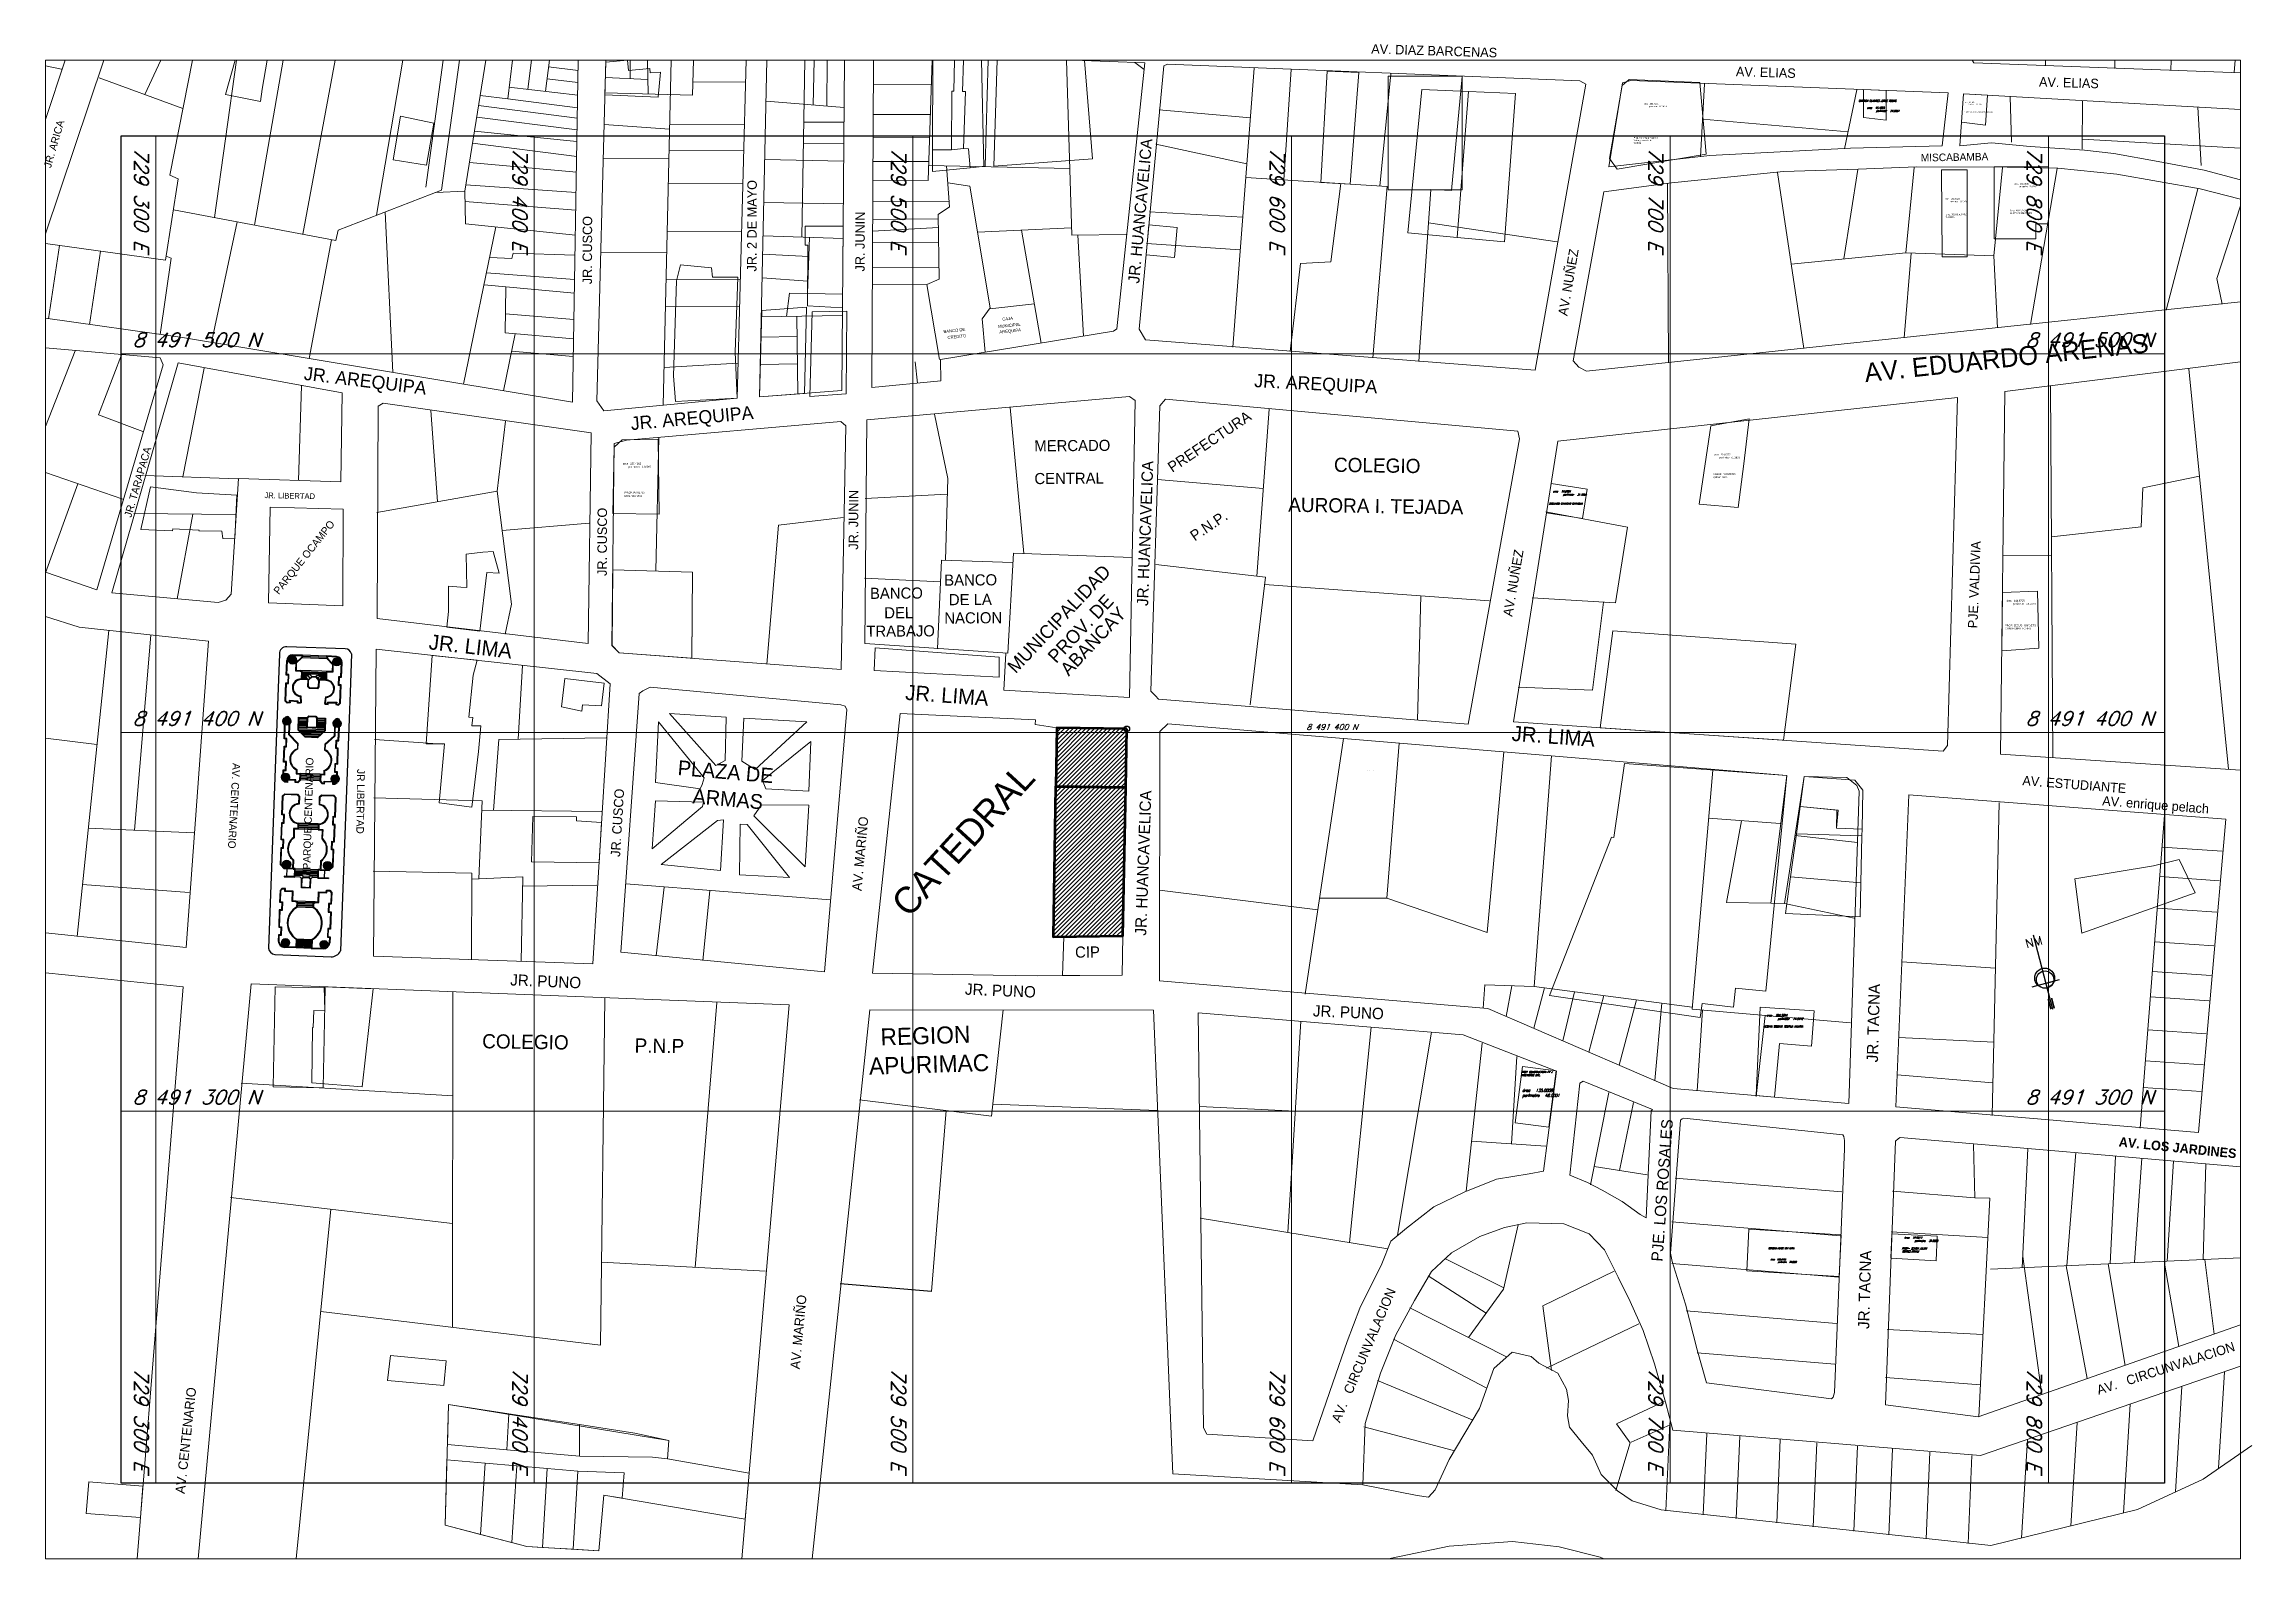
# Model space of a CAD drawing. Header units: metres. Extents: x 729055 to 734858, y 8489029 to 8491869.
# Drawn here: x 729271 to 729854, y 8491182 to 8491582 of the extents above; entities that cross this region are included whole.
import ezdxf
from ezdxf.enums import TextEntityAlignment as Align

# ---------------------------------------------------------------- set-up
doc = ezdxf.new("R2010")
doc.units = ezdxf.units.M
for name, color, linetype, lineweight in [('AREA DE EXCAVACION', 5, 'Continuous', 60), ('CATASTRO', 1, 'Continuous', 18), ('COTAS', 42, 'Continuous', 5), ('GRILLAS', 7, 'Continuous', 0), ('HACH', 7, 'Continuous', 0), ('lotes', 146, 'Continuous', 18), ('TEXTO', 7, 'Continuous', 0)]:
    doc.layers.add(name, color=color, linetype=linetype, lineweight=lineweight)
doc.layers.add('manzanas', color=2, linetype='Continuous')
doc.styles.add('MEMBRET', font='romab___.ttf', dxfattribs={"height": 0.5})
doc.styles.add('ROMANT', font='ROMANT')
doc.styles.add('SIMPLEX', font='simplex.shx', dxfattribs={"width": 0.75, "oblique": 20, "height": 1.75})
doc.styles.get("Standard").update_dxf_attribs({"font": 'BELL.TTF'})

msp = doc.modelspace()

# ---------------------------------------------------------------- texts
at = {"layer": 'COTAS', "char_height": 0.125, "width": 0.08347, "attachment_point": 1}
for s, insert in [('7', (729615.166, 8491389.998)), ('6', (729615.416, 8491389.998)), ('5', (729615.666, 8491389.998)), ('4', (729615.916, 8491389.998)), ('3', (729616.166, 8491389.998)), ('2', (729616.416, 8491389.998)), ('1', (729616.666, 8491389.998)), ('1', (729620.137, 8491389.998)), ('2', (729620.387, 8491389.998)), ('3', (729620.637, 8491389.998)), ('4', (729620.887, 8491389.998)), ('5', (729621.137, 8491389.998)), ('6', (729621.387, 8491389.998)), ('7', (729621.637, 8491389.998))]:
    msp.add_mtext(s, dxfattribs=dict(at, insert=insert))
at = {"layer": 'GRILLAS', "style": 'SIMPLEX', "oblique": 20}
msp.add_text('8 491 400 N', height=1.5, dxfattribs=at).set_placement((729617.477, 8491401.5), align=Align.MIDDLE_RIGHT)
at = {"layer": 'lotes', "attachment_point": 1}
for s, insert, char_height, width in [('area   490.7434\\P         perimeter   86.9034', (729693.063, 8491566.256), 0.4, 6.5269), (' {\\H0.66667x;area   48.9867\\P         perimeter   28.1345}', (729777.691, 8491566.632), 0.45, 7.34825), (' PROP. MARCOS VISCARRA ASCARZA', (729777.582, 8491564.074), 0.3, 7.34825), ('Prop Alcira Salar Yaipas y Victor y Juan Azurin Camara', (729690.406, 8491557.295), 0.4, 6.5269), (' area   260.0000\\P         perimeter   66.8000\\P', (729790.746, 8491545.121), 0.4, 6.52719), (' area   153.7228\\P         perimeter   59.3684\\P', (729772.494, 8491541.162), 0.4, 6.5269), (' prop. JESUS ALFARO OLIVERA', (729772.744, 8491537.017), 0.4, 6.5269), ('Prop. ASUNSION HURTADO DE OTERO', (729789.864, 8491538.07), 0.4, 6.52719), (' área   224.8377\\P         perímetro   65.1851', (729711.448, 8491473.662), 0.45, 7.29023), (' area   230.4962\\P         perimeter   61.8082', (729423.202, 8491471.3), 0.5, 8.15541), ('SAMUEL MONTERO QUISPITUPA', (729711.362, 8491468.469), 0.45, 7.29023), ('PROP. PAULINA MOLINJA VDA ', (729423.864, 8491463.604), 0.5, 8.15541), ('área   144.6705\\P         perímetro   49.4630\\P', (729788.852, 8491435.102), 0.5, 8.19981), ('PROP. JESUS HUMBETO CUARESMA FLORES', (729788.489, 8491428.576), 0.5, 8.19981)]:
    msp.add_mtext(s, dxfattribs=dict(at, insert=insert, char_height=char_height, width=width))
at = {"layer": 'lotes', "attachment_point": 1, "style": 'SIMPLEX'}
for s, insert, char_height, width in [('CARRION OLIVARES JORGE TOBIAS', (729749.836, 8491567.1), 0.5, 12.80341), (' area   45.4683\\P         perimeter   27.2051', (729751.743, 8491565.26), 0.5, 8.05943), ('area   74.8764\\P         perimeter   34.7993', (729669.1, 8491463.942), 0.5, 8.16078), ('SEGUNDO CAMACHO CARMELIA', (729668.029, 8491460.732), 0.5, 11.58223), ('MEDINA SOSAYA TEOFILA HILARIA', (729724.671, 8491322.645), 0.54781, 13.51602), ('area   204.2744\\P         perimeter   74.5712', (729725.487, 8491325.612), 0.54781, 8.93522), ('PROP. CONSTRUCTORA PY J \\PINGENIEROS EIRL.', (729660.662, 8491310.639), 0.5, 21.89558), ('área   135.0008\\Pperímetro   48.0001', (729660.968, 8491305.911), 0.8, 12.96041), ('CORDOVA HOYOS YONI MARIA', (729725.982, 8491264.012), 0.4, 8.8392), ('PROP- ZENON JULIAN TORRES ATAHUI', (729761.263, 8491264.043), 0.5, 8.19981), ('área   77.9917\\P         perímetro   37.0000\\P', (729761.909, 8491266.871), 0.5, 8.19981), (' área   268.5103\\P         perímetro   70.8226', (729726.345, 8491261.075), 0.4, 6.561)]:
    msp.add_mtext(s, dxfattribs=dict(at, insert=insert, char_height=char_height, width=width))
at = {"layer": 'TEXTO', "lineweight": 0}
for s, height, rotation, p in [('AV. DIAZ BARCENAS', 2.5, 358.2299, (729621.061, 8491579.352)), ('AV. ELIAS', 2.5, 358.2299, (729717.379, 8491573.375)), ('AV. ELIAS', 2.5, 358.2299, (729797.438, 8491570.645)), ('JR. ARICA', 2, 73.936229, (729272.313, 8491548.996)), ('JR. HUANCAVELICA', 3, 84.837349, (729559.808, 8491518.544)), ('MISCABAMBA', 2, 1.044154, (729766.258, 8491550.83)), ('JR. 2 DE MAYO', 2.5, 89.805814, (729458.701, 8491521.789)), ('JR. JUNIN', 2.5, 89.805814, (729487.266, 8491521.789)), ('JR. CUSCO', 2.5, 89.805814, (729415.237, 8491518.415)), ('AV. NUÑEZ', 2.5, 80.294788, (729672.881, 8491509.938)), ('MUNICIPAL', 0.8, 5.805814, (729522.559, 8491506.851)), ('CAJA', 0.8, 5.805814, (729523.667, 8491508.784)), ('BANCO DE', 0.8, 5.805814, (729508.129, 8491505.519)), ('CREDITO', 0.8, 5.805814, (729509.202, 8491503.947)), ('AREQUIPA', 0.8, 5.805814, (729522.897, 8491505.401)), ('AV. EDUARDO ARENAS', 5, 6.036119, (729751.63, 8491492.543)), ('PREFECTURA', 2.8125, 33.925515, (729568.543, 8491468.585)), ('JR. TARAPACA', 2, 73.936229, (729293.566, 8491456.696)), ('MERCADO ', 2.9375, 0.403892, (729532.09, 8491474.274)), ('COLEGIO', 3.75, 359.108017, (729611.204, 8491468.887)), ('CENTRAL', 2.9375, 0.403892, (729532.124, 8491465.625)), ('JR. HUANCAVELICA', 3, 87.901155, (729562.134, 8491433.403)), ('JR. LIBERTAD', 1.5, 358.805814, (729328.71, 8491461.947)), ('JR. JUNIN', 2.5, 89.805814, (729485.551, 8491448.312)), ('AURORA I. TEJADA', 3.75, 359.108017, (729599.132, 8491458.343)), ('PARQUE OCAMPO', 2, 51.467861, (729332.516, 8491436.329)), ('JR. CUSCO', 2.5, 89.805814, (729419.16, 8491441.374)), ('P.N.P.', 2.8125, 33.925515, (729574.452, 8491450.463)), ('PJE. VALDIVIA', 2.5, 87.844814, (729781.194, 8491427.518)), ('MUNICIPALIDAD', 3.52503, 46.619169, (729527.177, 8491415.419)), ('AV. NUÑEZ', 2.5, 80.294788, (729658.332, 8491430.522)), ('BANCO', 2.9375, 0.403892, (729488.688, 8491435.316)), ('BANCO', 2.9375, 0.403892, (729508.288, 8491438.804)), ('DEL', 2.9375, 0.403892, (729492.453, 8491430.174)), ('NACION', 2.9375, 0.403892, (729508.326, 8491428.796)), ('DE LA', 2.9375, 0.403892, (729509.522, 8491433.653)), ('PROV. DE', 3.525, 46.619169, (729537.855, 8491418.088)), ('ABANCAY', 3.525, 46.619169, (729541.172, 8491414.757)), ('TRABAJO', 2.9375, 0.403892, (729487.714, 8491425.303)), ('JR. LIMA', 4, 355.805814, (729497.897, 8491408.68)), ('JR. LIMA', 4, 355.805814, (729658.078, 8491397.854)), ('AV. CENTENARIO', 2, 266.805814, (729320.346, 8491391.992)), ('PARQUE CENTENARIO', 2, 88.383298, (729340.861, 8491363.834)), ('PLAZA DE', 3.9167, 355.061207, (729437.778, 8491388.826)), ('JR LIBERTAD', 2, 269.234236, (729353.228, 8491390.392)), ('JR. CUSCO', 2.5, 86.507083, (729422.656, 8491367.145)), ('ARMAS', 3.9167, 355.061207, (729441.686, 8491381.327)), ('CATEDRAL', 7, 47.454614, (729498.95, 8491350.897)), ('AV. ESTUDIANTE', 2.5, 355.581058, (729793.005, 8491386.139)), ('JR. HUANCAVELICA', 3, 87.901155, (729561.636, 8491346.361)), ('AV. enrique pelach', 2.5, 355.581058, (729814.093, 8491380.8)), ('AV. MARIÑO', 2.5, 84.738594, (729486.427, 8491358.114)), ('CIP', 2.9375, 0.403892, (729542.861, 8491340.572)), ('JR. TACNA', 3, 88.44725, (729754.921, 8491312.905)), ('REGION ', 4.5, 1.805814, (729491.523, 8491317.366)), ('COLEGIO', 3.75, 359.108017, (729386.216, 8491316.657)), ('P.N.P', 3.75, 359.108017, (729426.478, 8491315.519)), ('APURIMAC', 4.5, 1.805814, (729488.483, 8491309.657)), ('PJE. LOS ROSALES', 3, 85.78228, (729698.008, 8491260.239)), ('JR. TACNA', 3, 88.44725, (729752.621, 8491242.483)), ('AV. MARIÑO', 2.5, 84.738594, (729470.122, 8491231.81)), ('AV.   CIRCUNVALACION', 2.5, 67.057316, (729612.779, 8491217.591)), ('AV.   CIRCUNVALACION', 2.5, 17.900366, (729813.21, 8491225.113)), ('AV. CENTENARIO', 2.5, 83.776897, (729307.667, 8491198.894))]:
    msp.add_text(s, height=height, rotation=rotation, dxfattribs=at).set_placement(p)
at = {"layer": 'TEXTO', "style": 'SIMPLEX', "oblique": 20}
for s, p in [('729 300 E', (729296.25, 8491554.588)), ('729 400 E', (729396.25, 8491554.588)), ('729 500 E', (729496.25, 8491554.588)), ('729 600 E', (729596.25, 8491554.588)), ('729 700 E', (729696.25, 8491554.588)), ('729 800 E', (729796.25, 8491554.588))]:
    msp.add_text(s, height=3.75, rotation=270, dxfattribs=at).set_placement(p, align=Align.MIDDLE_LEFT)
for s, p in [('8 491 500 N', (729293.867, 8491503.75)), ('8 491 400 N', (729293.867, 8491403.75)), ('8 491 300 N', (729293.867, 8491303.75))]:
    msp.add_text(s, height=3.75, dxfattribs=at).set_placement(p, align=Align.MIDDLE_LEFT)
for s, p in [('8 491 500 N', (729827.647, 8491503.75)), ('8 491 400 N', (729827.647, 8491403.75)), ('8 491 300 N', (729827.647, 8491303.75))]:
    msp.add_text(s, height=3.75, dxfattribs=at).set_placement(p, align=Align.MIDDLE_RIGHT)
at = {"layer": 'TEXTO'}
for s, height, rotation, p in [('JR. AREQUIPA', 3.5, 352.966586, (729339.03, 8491493.196)), ('JR. AREQUIPA', 3.5, 357.052016, (729590.124, 8491491.261)), ('JR. AREQUIPA', 3.5, 5.210788, (729425.646, 8491479.887)), ('JR. LIMA', 4, 353.546206, (729372.004, 8491422.036)), ('JR. PUNO', 3, 357.532387, (729393.606, 8491333.254)), ('JR. PUNO', 3, 357.532387, (729513.72, 8491330.809)), ('JR. PUNO', 3, 357.532387, (729605.623, 8491325.071))]:
    msp.add_text(s, height=height, rotation=rotation, dxfattribs=at).set_placement(p)
at = {"layer": 'TEXTO', "style": 'ROMANT'}
msp.add_text('NM', height=2.2858, rotation=14.422971, dxfattribs=at).set_placement((729794.217, 8491343.055))
at = {"layer": 'TEXTO', "lineweight": 0, "style": 'MEMBRET'}
msp.add_text('AV. LOS JARDINES', height=2.5, rotation=354.194573, dxfattribs=at).set_placement((729818.443, 8491290.733))
at = {"layer": 'TEXTO', "style": 'SIMPLEX', "oblique": 20}
for s, p in [('729 300 E', (729296.25, 8491204.81)), ('729 400 E', (729396.25, 8491204.81)), ('729 500 E', (729496.25, 8491204.81)), ('729 600 E', (729596.25, 8491204.81)), ('729 700 E', (729696.25, 8491204.81)), ('729 800 E', (729796.25, 8491204.81))]:
    msp.add_text(s, height=3.75, rotation=270, dxfattribs=at).set_placement(p, align=Align.MIDDLE_RIGHT)

# ---------------------------------------------------------------- hatches: boundary and pattern name
at = {"layer": 'HACH'}
h = msp.add_hatch(dxfattribs=at)
h.set_pattern_fill('ANSI31', color=256, scale=0.25)
h.paths.add_polyline_path([(729556.287, 8491385.496), (729556.519, 8491400.994), (729538.021, 8491401.271), (729537.789, 8491385.773)])
h.paths.add_polyline_path([(729537.689, 8491385.774), (729537.095, 8491346.059), (729555.482, 8491346.354), (729556.287, 8491385.496)])

# ---------------------------------------------------------------- linework, layer by layer
at = {"lineweight": 0}
for p, q in [((729780.292, 8491576.874), (729779.777, 8491577.588)), ((729330.248, 8491459.553), (729329.833, 8491434.241)), ((729349.552, 8491459.004), (729330.248, 8491459.553)), ((729349.466, 8491433.447), (729349.552, 8491459.004)), ((729329.833, 8491434.241), (729349.466, 8491433.447)), ((729489.8, 8491416.44), (729490.012, 8491422.357)), ((729490.012, 8491422.357), (729522.812, 8491419.957)), ((729522.812, 8491419.957), (729522.771, 8491414.669)), ((729522.771, 8491414.669), (729489.8, 8491416.44)), ((729432.051, 8491386.814), (729432.82, 8491402.848)), ((729432.82, 8491402.848), (729444.873, 8491388.054)), ((729435.677, 8491405.087), (729450.677, 8491404.111)), ((729447.946, 8491391.33), (729435.677, 8491405.087)), ((729450.677, 8491404.111), (729450.385, 8491392.611)), ((729454.819, 8491392.484), (729455.332, 8491403.858)), ((729455.332, 8491403.858), (729471.995, 8491402.883)), ((729471.995, 8491402.883), (729458.366, 8491390.307)), ((729460.3, 8491387.374), (729473.095, 8491397.647)), ((729473.095, 8491397.647), (729472.509, 8491384.521)), ((729450.385, 8491392.611), (729447.946, 8491391.33)), ((729458.366, 8491390.307), (729454.819, 8491392.484)), ((729443.782, 8491385.195), (729432.051, 8491386.814)), ((729444.345, 8491386.327), (729443.782, 8491385.195)), ((729444.873, 8491388.054), (729444.345, 8491386.327)), ((729461.136, 8491385.185), (729460.3, 8491387.374)), ((729472.509, 8491384.521), (729461.136, 8491385.185)), ((729431.154, 8491369.281), (729432.016, 8491382.027)), ((729444.434, 8491380.485), (729431.154, 8491369.281)), ((729432.016, 8491382.027), (729444.723, 8491381.609)), ((729444.723, 8491381.609), (729444.434, 8491380.485)), ((729458.01, 8491378.059), (729460.036, 8491380.935)), ((729460.036, 8491380.935), (729472.556, 8491380.824)), ((729472.556, 8491380.824), (729471.547, 8491364.575)), ((729448.42, 8491376.779), (729433.479, 8491365.187)), ((729450.002, 8491376.966), (729448.42, 8491376.779)), ((729449.176, 8491363.626), (729450.002, 8491376.966)), ((729454.426, 8491375.836), (729454.215, 8491362.485)), ((729456.223, 8491375.784), (729454.426, 8491375.836)), ((729467.431, 8491361.789), (729456.223, 8491375.784)), ((729471.547, 8491364.575), (729458.01, 8491378.059)), ((729433.479, 8491365.187), (729449.176, 8491363.626)), ((729454.215, 8491362.485), (729467.431, 8491361.789)), ((729424.143, 8491360.073), (729478.288, 8491355.863)), ((729434.277, 8491359.197), (729432.192, 8491341.055)), ((729446.414, 8491358.251), (729444.513, 8491339.86)), ((729626.403, 8491182.004), (729625.673, 8491181.81)), ((729641.655, 8491185.187), (729626.403, 8491182.004)), ((729658.418, 8491186.418), (729641.655, 8491185.187)), ((729670.749, 8491184.948), (729658.418, 8491186.418))]:
    msp.add_line(p, q, dxfattribs=at)
for p, q in [((729332.682, 8491420.739), (729332.351, 8491411.841)), ((729350.088, 8491422.131), (729334.64, 8491422.705)), ((729335.496, 8491418.334), (729335.415, 8491419.955)), ((729335.482, 8491420.014), (729335.569, 8491418.282)), ((729335.641, 8491418.239), (729335.55, 8491420.064)), ((729335.618, 8491420.107), (729335.713, 8491418.203)), ((729335.785, 8491418.174), (729335.686, 8491420.144)), ((729335.755, 8491420.174), (729335.856, 8491418.15)), ((729335.927, 8491418.132), (729335.823, 8491420.199)), ((729335.893, 8491420.219), (729335.998, 8491418.119)), ((729336.069, 8491418.111), (729335.962, 8491420.234)), ((729336.032, 8491420.245), (729336.139, 8491418.108)), ((729336.209, 8491418.109), (729336.102, 8491420.25)), ((729336.279, 8491418.115), (729336.172, 8491420.252)), ((729336.195, 8491420.558), (729338.819, 8491420.54)), ((729336.195, 8491420.399), (729338.634, 8491420.382)), ((729336.242, 8491420.248), (729336.349, 8491418.125)), ((729336.418, 8491418.14), (729336.313, 8491420.24)), ((729336.383, 8491420.227), (729336.487, 8491418.16)), ((729336.556, 8491418.185), (729336.454, 8491420.209)), ((729336.526, 8491420.186), (729336.625, 8491418.216)), ((729336.693, 8491418.252), (729336.597, 8491420.156)), ((729336.669, 8491420.12), (729336.761, 8491418.295)), ((729336.829, 8491418.345), (729336.742, 8491420.077)), ((729336.814, 8491420.025), (729336.896, 8491418.404)), ((729336.962, 8491418.474), (729336.888, 8491419.963)), ((729338.634, 8491420.382), (729338.563, 8491419.906)), ((729338.819, 8491420.54), (729338.713, 8491419.828)), ((729338.766, 8491420.186), (729345.188, 8491419.944)), ((729338.819, 8491420.54), (729345.162, 8491420.3)), ((729347.78, 8491420.124), (729345.162, 8491420.3)), ((729345.162, 8491420.3), (729345.214, 8491419.582)), ((729345.334, 8491420.129), (729345.369, 8491419.649)), ((729347.767, 8491419.965), (729345.334, 8491420.129)), ((729351.714, 8491420.854), (729351.335, 8491410.639)), ((729334.485, 8491415.21), (729334.626, 8491419.025)), ((729335.041, 8491415.19), (729334.485, 8491415.21)), ((729334.65, 8491415.363), (729334.785, 8491419.019)), ((729335.206, 8491415.343), (729334.65, 8491415.363)), ((729334.964, 8491413.124), (729335.041, 8491415.19)), ((729335.095, 8491419.338), (729335.116, 8491418.916)), ((729335.117, 8491412.959), (729335.206, 8491415.343)), ((729335.197, 8491418.699), (729335.154, 8491419.562)), ((729335.217, 8491419.699), (729335.274, 8491418.569)), ((729335.349, 8491418.473), (729335.282, 8491419.802)), ((729335.348, 8491419.885), (729335.423, 8491418.397)), ((729336.991, 8491418.446), (729336.912, 8491416.314)), ((729336.912, 8491416.314), (729338.289, 8491416.263)), ((729336.962, 8491419.886), (729337.028, 8491418.558)), ((729338.563, 8491419.906), (729336.991, 8491418.446)), ((729337.093, 8491418.661), (729337.037, 8491419.79)), ((729337.147, 8491418.374), (729337.077, 8491416.467)), ((729337.077, 8491416.467), (729338.347, 8491416.42)), ((729337.113, 8491419.661), (729337.157, 8491418.797)), ((729338.713, 8491419.828), (729337.147, 8491418.374)), ((729337.216, 8491419.021), (729337.194, 8491419.443)), ((729338.289, 8491416.263), (729338.494, 8491416.096)), ((729338.347, 8491416.42), (729338.656, 8491416.169)), ((729346.597, 8491416.109), (729338.353, 8491416.415)), ((729338.494, 8491416.096), (729338.424, 8491414.189)), ((729338.656, 8491416.169), (729338.577, 8491414.024)), ((729340.033, 8491414.275), (729338.588, 8491414.328)), ((729339.817, 8491414.593), (729338.599, 8491414.638)), ((729340.322, 8491414.883), (729338.611, 8491414.946)), ((729340.931, 8491415.15), (729338.622, 8491415.236)), ((729344.975, 8491415.282), (729338.632, 8491415.518)), ((729344.985, 8491415.553), (729338.642, 8491415.789)), ((729344.995, 8491415.818), (729338.652, 8491416.053)), ((729338.739, 8491419.852), (729345.213, 8491419.608)), ((729340.245, 8491413.962), (729339.817, 8491414.593)), ((729340.245, 8491413.962), (729341.202, 8491414.85)), ((729340.752, 8491414.432), (729340.322, 8491414.883)), ((729340.402, 8491413.89), (729341.294, 8491414.719)), ((729341.202, 8491414.85), (729340.931, 8491415.15)), ((729341.202, 8491414.85), (729342.373, 8491414.807)), ((729341.294, 8491414.719), (729342.27, 8491414.683)), ((729342.27, 8491414.683), (729343.023, 8491413.797)), ((729342.373, 8491414.807), (729342.586, 8491415.089)), ((729342.373, 8491414.807), (729343.184, 8491413.853)), ((729344.965, 8491415), (729342.586, 8491415.089)), ((729342.841, 8491414.256), (729343.211, 8491414.776)), ((729343.182, 8491413.855), (729343.696, 8491414.449)), ((729344.954, 8491414.711), (729343.211, 8491414.776)), ((729344.931, 8491414.093), (729343.436, 8491414.148)), ((729344.943, 8491414.403), (729343.696, 8491414.449)), ((729344.999, 8491415.93), (729344.92, 8491413.784)), ((729345.326, 8491416.156), (729344.999, 8491415.93)), ((729345.155, 8491415.844), (729345.085, 8491413.937)), ((729345.373, 8491415.996), (729345.155, 8491415.844)), ((729345.214, 8491419.582), (729346.668, 8491418.016)), ((729346.597, 8491416.109), (729345.326, 8491416.156)), ((729345.369, 8491419.649), (729346.829, 8491418.076)), ((729346.75, 8491415.944), (729345.373, 8491415.996)), ((729346.668, 8491418.016), (729346.597, 8491416.109)), ((729346.829, 8491418.076), (729346.75, 8491415.944)), ((729346.796, 8491418.874), (729346.817, 8491418.452)), ((729346.898, 8491418.234), (729346.855, 8491419.098)), ((729346.918, 8491419.234), (729346.975, 8491418.105)), ((729347.049, 8491418.009), (729346.983, 8491419.338)), ((729347.049, 8491419.421), (729347.123, 8491417.933)), ((729347.197, 8491417.87), (729347.115, 8491419.491)), ((729347.183, 8491419.55), (729347.27, 8491417.818)), ((729347.342, 8491417.775), (729347.25, 8491419.6)), ((729347.318, 8491419.643), (729347.414, 8491417.739)), ((729347.486, 8491417.709), (729347.387, 8491419.679)), ((729347.455, 8491419.71), (729347.557, 8491417.686)), ((729347.628, 8491417.668), (729347.524, 8491419.735)), ((729347.593, 8491419.755), (729347.699, 8491417.655)), ((729347.769, 8491417.647), (729347.663, 8491419.77)), ((729347.732, 8491419.78), (729347.84, 8491417.643)), ((729347.91, 8491417.645), (729347.802, 8491419.786)), ((729347.98, 8491417.651), (729347.872, 8491419.788)), ((729347.943, 8491419.784), (729348.049, 8491417.661)), ((729348.119, 8491417.676), (729348.013, 8491419.776)), ((729348.084, 8491419.763), (729348.188, 8491417.696)), ((729348.257, 8491417.721), (729348.155, 8491419.745)), ((729348.226, 8491419.722), (729348.325, 8491417.752)), ((729348.291, 8491412.466), (729348.379, 8491414.849)), ((729348.394, 8491417.788), (729348.298, 8491419.692)), ((729348.37, 8491419.656), (729348.462, 8491417.831)), ((729348.379, 8491414.849), (729348.935, 8491414.829)), ((729348.529, 8491417.881), (729348.442, 8491419.613)), ((729348.456, 8491412.619), (729348.532, 8491414.685)), ((729348.515, 8491419.561), (729348.597, 8491417.94)), ((729348.532, 8491414.685), (729349.088, 8491414.664)), ((729348.663, 8491418.01), (729348.588, 8491419.498)), ((729348.662, 8491419.422), (729348.729, 8491418.093)), ((729348.794, 8491418.197), (729348.737, 8491419.326)), ((729348.814, 8491419.197), (729348.857, 8491418.333)), ((729348.916, 8491418.557), (729348.895, 8491418.979)), ((729348.935, 8491414.829), (729349.071, 8491418.484)), ((729349.088, 8491414.664), (729349.23, 8491418.478)), ((729332.351, 8491411.841), (729329.798, 8491343.067)), ((729332.351, 8491411.841), (729332.351, 8491411.841)), ((729334.228, 8491408.297), (729334.408, 8491413.144)), ((729334.766, 8491407.8), (729334.228, 8491408.297)), ((729334.39, 8491408.364), (729334.561, 8491412.979)), ((729334.824, 8491407.963), (729334.39, 8491408.364)), ((729334.408, 8491413.144), (729334.964, 8491413.124)), ((729334.561, 8491412.979), (729335.117, 8491412.959)), ((729337.649, 8491408.323), (729335.24, 8491408.506)), ((729335.24, 8491408.506), (729335.305, 8491407.999)), ((729337.485, 8491408.176), (729335.422, 8491408.332)), ((729335.422, 8491408.332), (729335.484, 8491407.852)), ((729337.635, 8491407.932), (729337.649, 8491408.323)), ((729338.187, 8491409.586), (729338.265, 8491407.988)), ((729338.339, 8491409.734), (729338.429, 8491407.902)), ((729340.248, 8491413.964), (729338.577, 8491414.026)), ((729340.177, 8491412.134), (729340.245, 8491413.962)), ((729340.636, 8491411.64), (729340.177, 8491412.134)), ((729340.339, 8491412.194), (729340.402, 8491413.89)), ((729340.708, 8491411.796), (729340.339, 8491412.194)), ((729342.701, 8491411.563), (729340.636, 8491411.64)), ((729342.626, 8491411.725), (729340.708, 8491411.796)), ((729342.962, 8491412.161), (729342.626, 8491411.725)), ((729343.119, 8491412.105), (729342.701, 8491411.563)), ((729343.023, 8491413.797), (729342.962, 8491412.161)), ((729343.184, 8491413.853), (729343.119, 8491412.105)), ((729344.92, 8491413.791), (729343.182, 8491413.855)), ((729344.839, 8491409.489), (729344.613, 8491407.669)), ((729344.979, 8491409.329), (729344.782, 8491407.742)), ((729348.847, 8491412.445), (729348.291, 8491412.466)), ((729349.012, 8491412.598), (729348.456, 8491412.619)), ((729348.675, 8491407.83), (729348.847, 8491412.445)), ((729348.832, 8491407.751), (729349.012, 8491412.598)), ((729351.335, 8491410.639), (729351.165, 8491406.063)), ((729333.6, 8491403.19), (729333.621, 8491402.768)), ((729333.702, 8491402.55), (729333.659, 8491403.414)), ((729333.722, 8491403.551), (729333.779, 8491402.421)), ((729333.854, 8491402.325), (729333.787, 8491403.654)), ((729333.853, 8491403.737), (729333.928, 8491402.249)), ((729334.001, 8491402.186), (729333.92, 8491403.807)), ((729333.939, 8491398.361), (729334.108, 8491403.587)), ((729333.987, 8491403.866), (729334.074, 8491402.134)), ((729334.146, 8491402.091), (729334.055, 8491403.916)), ((729334.103, 8491398.514), (729334.267, 8491403.582)), ((729334.123, 8491403.959), (729334.218, 8491402.055)), ((729334.29, 8491402.025), (729334.191, 8491403.995)), ((729334.26, 8491404.026), (729334.361, 8491402.002)), ((729334.432, 8491401.984), (729334.329, 8491404.051)), ((729334.398, 8491404.071), (729334.503, 8491401.971)), ((729334.574, 8491401.963), (729334.467, 8491404.086)), ((729334.537, 8491404.097), (729334.644, 8491401.96)), ((729334.714, 8491401.961), (729334.607, 8491404.102)), ((729334.784, 8491401.967), (729334.677, 8491404.104)), ((729334.747, 8491404.1), (729334.854, 8491401.977)), ((729335.484, 8491407.852), (729334.766, 8491407.8)), ((729334.923, 8491401.992), (729334.818, 8491404.092)), ((729335.305, 8491407.999), (729334.824, 8491407.963)), ((729334.889, 8491404.079), (729334.992, 8491402.012)), ((729335.061, 8491402.037), (729334.96, 8491404.061)), ((729335.031, 8491404.038), (729335.13, 8491402.068)), ((729335.198, 8491402.104), (729335.103, 8491404.008)), ((729335.269, 8491403.544), (729335.12, 8491399.523)), ((729335.175, 8491403.972), (729335.266, 8491402.147)), ((729335.334, 8491402.197), (729335.247, 8491403.929)), ((729335.428, 8491403.538), (729335.281, 8491399.584)), ((729335.32, 8491403.877), (729335.401, 8491402.256)), ((729335.468, 8491402.326), (729335.393, 8491403.814)), ((729335.467, 8491403.738), (729335.534, 8491402.409)), ((729335.599, 8491402.513), (729335.542, 8491403.642)), ((729335.619, 8491403.513), (729335.662, 8491402.649)), ((729335.721, 8491402.873), (729335.7, 8491403.295)), ((729337.47, 8491407.779), (729337.485, 8491408.176)), ((729338.185, 8491407.752), (729337.47, 8491407.779)), ((729337.602, 8491400.612), (729337.732, 8491404.109)), ((729338.142, 8491407.913), (729337.635, 8491407.932)), ((729337.732, 8491404.109), (729340.038, 8491404.024)), ((729337.764, 8491400.676), (729337.891, 8491404.103)), ((729337.837, 8491402.628), (729339.981, 8491402.55)), ((729337.846, 8491402.881), (729339.99, 8491402.803)), ((729337.856, 8491403.134), (729339.999, 8491403.056)), ((729337.867, 8491403.457), (729340.011, 8491403.379)), ((729337.879, 8491403.78), (729340.023, 8491403.702)), ((729338.265, 8491407.988), (729338.142, 8491407.913)), ((729338.429, 8491407.902), (729338.185, 8491407.752)), ((729339.935, 8491401.32), (729340.035, 8491404.021)), ((729340.035, 8491404.021), (729340.447, 8491404.404)), ((729340.1, 8491401.473), (729340.192, 8491403.95)), ((729340.192, 8491403.95), (729340.507, 8491404.243)), ((729340.447, 8491404.404), (729342.274, 8491404.336)), ((729340.507, 8491404.243), (729342.202, 8491404.18)), ((729342.202, 8491404.18), (729342.497, 8491403.862)), ((729342.274, 8491404.336), (729342.656, 8491403.924)), ((729342.497, 8491403.862), (729342.478, 8491401.384)), ((729342.656, 8491403.924), (729342.636, 8491401.219)), ((729342.645, 8491402.453), (729344.668, 8491402.379)), ((729342.647, 8491402.706), (729344.677, 8491402.632)), ((729342.649, 8491402.959), (729344.686, 8491402.885)), ((729342.651, 8491403.282), (729344.698, 8491403.208)), ((729342.652, 8491403.929), (729344.881, 8491403.848)), ((729342.654, 8491403.606), (729344.71, 8491403.531)), ((729344.722, 8491403.853), (729344.6, 8491400.577)), ((729344.613, 8491407.669), (729344.845, 8491407.501)), ((729344.881, 8491403.848), (729344.757, 8491400.506)), ((729344.782, 8491407.742), (729344.9, 8491407.658)), ((729344.845, 8491407.501), (729345.56, 8491407.474)), ((729344.9, 8491407.658), (729345.407, 8491407.639)), ((729345.407, 8491407.639), (729345.422, 8491408.03)), ((729345.422, 8491408.03), (729347.838, 8491408.034)), ((729345.56, 8491407.474), (729345.575, 8491407.872)), ((729345.575, 8491407.872), (729347.643, 8491407.874)), ((729346.863, 8491402.554), (729346.884, 8491402.132)), ((729346.965, 8491401.914), (729346.922, 8491402.778)), ((729346.985, 8491402.914), (729347.042, 8491401.785)), ((729347.117, 8491401.689), (729347.05, 8491403.017)), ((729347.116, 8491403.101), (729347.191, 8491401.612)), ((729347.282, 8491403.094), (729347.135, 8491399.14)), ((729347.264, 8491401.55), (729347.183, 8491403.171)), ((729347.25, 8491403.23), (729347.337, 8491401.498)), ((729347.441, 8491403.088), (729347.292, 8491399.067)), ((729347.409, 8491401.455), (729347.318, 8491403.28)), ((729347.386, 8491403.323), (729347.481, 8491401.419)), ((729347.553, 8491401.389), (729347.454, 8491403.359)), ((729347.523, 8491403.39), (729347.624, 8491401.366)), ((729347.643, 8491407.874), (729347.546, 8491407.401)), ((729347.546, 8491407.401), (729348.258, 8491407.295)), ((729347.695, 8491401.348), (729347.592, 8491403.415)), ((729347.661, 8491403.435), (729347.766, 8491401.335)), ((729347.837, 8491401.327), (729347.73, 8491403.45)), ((729347.838, 8491408.034), (729347.736, 8491407.533)), ((729347.736, 8491407.533), (729348.213, 8491407.462)), ((729347.8, 8491403.46), (729347.907, 8491401.323)), ((729347.977, 8491401.325), (729347.87, 8491403.466)), ((729348.047, 8491401.33), (729347.94, 8491403.467)), ((729348.01, 8491403.464), (729348.117, 8491401.341)), ((729348.186, 8491401.356), (729348.081, 8491403.456)), ((729348.152, 8491403.443), (729348.255, 8491401.376)), ((729348.213, 8491407.462), (729348.675, 8491407.83)), ((729348.324, 8491401.401), (729348.223, 8491403.425)), ((729348.231, 8491397.986), (729348.443, 8491403.052)), ((729348.258, 8491407.295), (729348.832, 8491407.751)), ((729348.294, 8491403.401), (729348.393, 8491401.431)), ((729348.461, 8491401.468), (729348.366, 8491403.372)), ((729348.383, 8491397.821), (729348.602, 8491403.045)), ((729348.438, 8491403.336), (729348.529, 8491401.511)), ((729348.597, 8491401.561), (729348.51, 8491403.293)), ((729348.583, 8491403.241), (729348.664, 8491401.62)), ((729348.731, 8491401.69), (729348.656, 8491403.178)), ((729348.73, 8491403.102), (729348.797, 8491401.773)), ((729351.165, 8491406.063), (729348.8, 8491342.361)), ((729348.862, 8491401.876), (729348.805, 8491403.006)), ((729348.882, 8491402.876), (729348.925, 8491402.013)), ((729348.984, 8491402.237), (729348.963, 8491402.659)), ((729334.495, 8491398.34), (729333.939, 8491398.361)), ((729334.66, 8491398.493), (729334.103, 8491398.514)), ((729334.424, 8491396.433), (729334.495, 8491398.34)), ((729334.577, 8491396.269), (729334.66, 8491398.493)), ((729335.12, 8491399.523), (729337.491, 8491397.027)), ((729335.281, 8491399.584), (729337.554, 8491397.192)), ((729337.491, 8491397.027), (729337.444, 8491395.754)), ((729337.554, 8491397.192), (729337.495, 8491395.603)), ((729339.444, 8491398.793), (729337.602, 8491400.612)), ((729339.511, 8491398.95), (729337.764, 8491400.676)), ((729337.769, 8491400.767), (729344.538, 8491400.52)), ((729337.78, 8491401.06), (729344.611, 8491400.811)), ((729337.792, 8491401.405), (729339.935, 8491401.327)), ((729337.801, 8491401.653), (729339.945, 8491401.575)), ((729337.814, 8491401.984), (729339.957, 8491401.906)), ((729337.824, 8491402.281), (729339.968, 8491402.203)), ((729337.942, 8491400.5), (729344.268, 8491400.269)), ((729338.227, 8491400.218), (729343.987, 8491400.008)), ((729338.574, 8491399.876), (729343.645, 8491399.691)), ((729338.878, 8491399.576), (729343.346, 8491399.413)), ((729339.219, 8491399.238), (729343.009, 8491399.1)), ((729342.779, 8491398.669), (729339.444, 8491398.793)), ((729342.72, 8491398.831), (729339.511, 8491398.95)), ((729342.636, 8491401.219), (729339.935, 8491401.32)), ((729342.478, 8491401.384), (729340.1, 8491401.473)), ((729342.636, 8491401.228), (729344.623, 8491401.156)), ((729342.638, 8491401.477), (729344.632, 8491401.404)), ((729342.64, 8491401.808), (729344.644, 8491401.735)), ((729342.642, 8491402.105), (729344.655, 8491402.032)), ((729344.6, 8491400.577), (729342.72, 8491398.831)), ((729344.757, 8491400.506), (729342.779, 8491398.669)), ((729344.691, 8491396.923), (729344.632, 8491395.334)), ((729347.135, 8491399.14), (729344.691, 8491396.923)), ((729344.742, 8491396.754), (729344.694, 8491395.481)), ((729347.292, 8491399.067), (729344.742, 8491396.754)), ((729347.592, 8491395.781), (729347.674, 8491398.006)), ((729347.674, 8491398.006), (729348.231, 8491397.986)), ((729347.757, 8491395.934), (729347.827, 8491397.841)), ((729347.827, 8491397.841), (729348.383, 8491397.821)), ((729333.791, 8491392.239), (729333.947, 8491396.451)), ((729334.347, 8491392.219), (729333.791, 8491392.239)), ((729333.947, 8491396.451), (729334.424, 8491396.433)), ((729333.956, 8491392.392), (729334.1, 8491396.286)), ((729334.512, 8491392.372), (729333.956, 8491392.392)), ((729334.1, 8491396.286), (729334.577, 8491396.269)), ((729334.27, 8491390.153), (729334.347, 8491392.219)), ((729334.423, 8491389.988), (729334.512, 8491392.372)), ((729347.279, 8491389.507), (729347.368, 8491391.89)), ((729347.368, 8491391.89), (729347.924, 8491391.87)), ((729347.444, 8491389.66), (729347.521, 8491391.726)), ((729347.521, 8491391.726), (729348.077, 8491391.705)), ((729348.068, 8491395.764), (729347.592, 8491395.781)), ((729348.233, 8491395.917), (729347.757, 8491395.934)), ((729347.924, 8491391.87), (729348.068, 8491395.764)), ((729348.077, 8491391.705), (729348.233, 8491395.917)), ((729333.24, 8491388.4), (729333.261, 8491387.978)), ((729333.342, 8491387.761), (729333.299, 8491388.625)), ((729333.362, 8491388.761), (729333.419, 8491387.632)), ((729333.494, 8491387.536), (729333.427, 8491388.864)), ((729333.493, 8491388.948), (729333.568, 8491387.459)), ((729333.641, 8491387.397), (729333.56, 8491389.017)), ((729333.611, 8491387.392), (729333.714, 8491390.173)), ((729334.149, 8491386.895), (729333.611, 8491387.392)), ((729333.627, 8491389.076), (729333.714, 8491387.345)), ((729333.786, 8491387.301), (729333.695, 8491389.127)), ((729333.714, 8491390.173), (729334.27, 8491390.153)), ((729333.763, 8491389.17), (729333.858, 8491387.265)), ((729333.773, 8491387.459), (729333.867, 8491390.009)), ((729334.214, 8491387.052), (729333.773, 8491387.459)), ((729333.93, 8491387.236), (729333.831, 8491389.206)), ((729333.867, 8491390.009), (729334.423, 8491389.988)), ((729333.9, 8491389.237), (729334.001, 8491387.213)), ((729334.072, 8491387.195), (729333.968, 8491389.262)), ((729334.038, 8491389.282), (729334.143, 8491387.182)), ((729334.214, 8491387.173), (729334.107, 8491389.297)), ((729334.785, 8491386.871), (729334.149, 8491386.895)), ((729334.177, 8491389.307), (729334.284, 8491387.17)), ((729334.632, 8491387.036), (729334.214, 8491387.052)), ((729334.354, 8491387.171), (729334.247, 8491389.313)), ((729334.424, 8491387.177), (729334.317, 8491389.314)), ((729334.387, 8491389.311), (729334.494, 8491387.188)), ((729334.563, 8491387.203), (729334.458, 8491389.303)), ((729334.528, 8491389.29), (729334.632, 8491387.223)), ((729334.701, 8491387.248), (729334.599, 8491389.272)), ((729334.652, 8491387.592), (729334.632, 8491387.036)), ((729337.035, 8491387.504), (729334.652, 8491387.592)), ((729334.671, 8491389.248), (729334.77, 8491387.278)), ((729334.838, 8491387.315), (729334.742, 8491389.219)), ((729334.805, 8491387.427), (729334.785, 8491386.871)), ((729336.87, 8491387.351), (729334.805, 8491387.427)), ((729334.814, 8491389.183), (729334.906, 8491387.357)), ((729334.974, 8491387.408), (729334.887, 8491389.14)), ((729334.959, 8491389.088), (729335.041, 8491387.467)), ((729335.107, 8491387.536), (729335.033, 8491389.025)), ((729335.107, 8491388.949), (729335.173, 8491387.62)), ((729335.238, 8491387.723), (729335.182, 8491388.852)), ((729335.258, 8491388.723), (729335.302, 8491387.859)), ((729335.361, 8491388.084), (729335.339, 8491388.506)), ((729336.85, 8491386.795), (729336.87, 8491387.351)), ((729337.565, 8491386.768), (729336.85, 8491386.795)), ((729337.015, 8491386.948), (729337.035, 8491387.504)), ((729337.498, 8491386.93), (729337.015, 8491386.948)), ((729337.135, 8491390.206), (729337.094, 8491389.093)), ((729337.094, 8491389.093), (729338.047, 8491389.058)), ((729337.298, 8491390.308), (729337.259, 8491389.246)), ((729337.259, 8491389.246), (729338.212, 8491389.211)), ((729337.988, 8491387.449), (729337.498, 8491386.93)), ((729338.144, 8491387.383), (729337.565, 8491386.768)), ((729338.047, 8491389.058), (729337.988, 8491387.449)), ((729338.212, 8491389.211), (729338.144, 8491387.383)), ((729343.38, 8491387.305), (729338.149, 8491387.499)), ((729343.393, 8491387.66), (729338.162, 8491387.855)), ((729343.406, 8491388.016), (729338.175, 8491388.21)), ((729343.419, 8491388.371), (729338.188, 8491388.565)), ((729343.431, 8491388.689), (729338.2, 8491388.883)), ((729343.443, 8491389.012), (729338.212, 8491389.211)), ((729343.443, 8491389.012), (729343.375, 8491387.185)), ((729343.375, 8491387.185), (729343.908, 8491386.528)), ((729344.396, 8491388.977), (729343.443, 8491389.012)), ((729343.596, 8491388.848), (729343.536, 8491387.239)), ((729343.536, 8491387.239), (729343.986, 8491386.685)), ((729344.549, 8491388.812), (729343.596, 8491388.848)), ((729343.908, 8491386.528), (729344.623, 8491386.502)), ((729343.986, 8491386.685), (729344.47, 8491386.667)), ((729344.436, 8491390.039), (729344.396, 8491388.977)), ((729344.47, 8491386.667), (729344.49, 8491387.223)), ((729344.49, 8491387.223), (729346.873, 8491387.134)), ((729344.591, 8491389.925), (729344.549, 8491388.812)), ((729344.623, 8491386.502), (729344.643, 8491387.058)), ((729344.643, 8491387.058), (729346.708, 8491386.981)), ((729346.343, 8491387.957), (729346.364, 8491387.535)), ((729346.445, 8491387.317), (729346.402, 8491388.181)), ((729346.465, 8491388.317), (729346.522, 8491387.188)), ((729346.597, 8491387.092), (729346.53, 8491388.42)), ((729346.596, 8491388.504), (729346.671, 8491387.015)), ((729346.744, 8491386.953), (729346.663, 8491388.574)), ((729346.708, 8491386.981), (729346.688, 8491386.425)), ((729346.688, 8491386.425), (729347.323, 8491386.402)), ((729346.73, 8491388.633), (729346.817, 8491386.901)), ((729346.889, 8491386.857), (729346.797, 8491388.683)), ((729346.873, 8491387.134), (729346.853, 8491386.578)), ((729346.853, 8491386.578), (729347.27, 8491386.563)), ((729346.865, 8491388.726), (729346.961, 8491386.822)), ((729347.033, 8491386.792), (729346.934, 8491388.762)), ((729347.002, 8491388.793), (729347.104, 8491386.769)), ((729347.175, 8491386.751), (729347.071, 8491388.818)), ((729347.14, 8491388.838), (729347.246, 8491386.738)), ((729347.316, 8491386.73), (729347.21, 8491388.853)), ((729347.27, 8491386.563), (729347.741, 8491386.937)), ((729347.835, 8491389.486), (729347.279, 8491389.507)), ((729347.279, 8491388.863), (729347.387, 8491386.726)), ((729347.323, 8491386.402), (729347.897, 8491386.858)), ((729347.457, 8491386.728), (729347.349, 8491388.869)), ((729347.527, 8491386.733), (729347.419, 8491388.87)), ((729348, 8491389.639), (729347.444, 8491389.66)), ((729347.49, 8491388.867), (729347.596, 8491386.744)), ((729347.666, 8491386.759), (729347.56, 8491388.859)), ((729347.631, 8491388.846), (729347.735, 8491386.779)), ((729347.804, 8491386.804), (729347.702, 8491388.828)), ((729347.741, 8491386.937), (729347.835, 8491389.486)), ((729347.774, 8491388.804), (729347.872, 8491386.834)), ((729347.941, 8491386.871), (729347.845, 8491388.775)), ((729347.897, 8491386.858), (729348, 8491389.639)), ((729347.917, 8491388.739), (729348.009, 8491386.914)), ((729348.076, 8491386.964), (729347.989, 8491388.696)), ((729348.062, 8491388.644), (729348.144, 8491387.023)), ((729348.21, 8491387.093), (729348.136, 8491388.581)), ((729348.21, 8491388.505), (729348.276, 8491387.176)), ((729348.341, 8491387.279), (729348.285, 8491388.409)), ((729348.361, 8491388.279), (729348.405, 8491387.416)), ((729348.463, 8491387.64), (729348.442, 8491388.062)), ((729333.351, 8491378.251), (729333.54, 8491383.337)), ((729333.516, 8491378.404), (729333.696, 8491383.265)), ((729333.54, 8491383.337), (729334.117, 8491383.872)), ((729333.696, 8491383.265), (729334.177, 8491383.711)), ((729334.117, 8491383.872), (729337.453, 8491383.748)), ((729334.177, 8491383.711), (729337.381, 8491383.592)), ((729337.381, 8491383.592), (729337.827, 8491383.112)), ((729337.453, 8491383.748), (729337.988, 8491383.171)), ((729337.827, 8491383.112), (729337.758, 8491381.258)), ((729337.988, 8491383.171), (729337.911, 8491381.105)), ((729343.219, 8491382.973), (729343.142, 8491380.907)), ((729343.796, 8491383.509), (729343.219, 8491382.973)), ((729343.375, 8491382.901), (729343.307, 8491381.048)), ((729343.856, 8491383.347), (729343.375, 8491382.901)), ((729347.132, 8491383.385), (729343.796, 8491383.509)), ((729347.06, 8491383.228), (729343.856, 8491383.347)), ((729347.506, 8491382.748), (729347.06, 8491383.228)), ((729347.667, 8491382.808), (729347.132, 8491383.385)), ((729347.325, 8491377.887), (729347.506, 8491382.748)), ((729347.478, 8491377.722), (729347.667, 8491382.808)), ((729333.106, 8491371.655), (729333.277, 8491376.264)), ((729333.271, 8491371.809), (729333.43, 8491376.1)), ((729333.277, 8491376.264), (729333.754, 8491376.247)), ((729333.828, 8491378.233), (729333.351, 8491378.251)), ((729333.43, 8491376.1), (729333.907, 8491376.082)), ((729333.993, 8491378.386), (729333.516, 8491378.404)), ((729333.754, 8491376.247), (729333.828, 8491378.233)), ((729333.907, 8491376.082), (729333.993, 8491378.386)), ((729336.396, 8491374.716), (729336.389, 8491372.325)), ((729337.513, 8491374.675), (729336.396, 8491374.716)), ((729336.554, 8491374.551), (729336.548, 8491372.244)), ((729337.666, 8491374.51), (729336.554, 8491374.551)), ((729337.561, 8491375.958), (729337.513, 8491374.675)), ((729337.725, 8491376.099), (729337.666, 8491374.51)), ((729342.897, 8491374.312), (729337.666, 8491374.51)), ((729342.91, 8491374.643), (729337.678, 8491374.838)), ((729342.922, 8491374.971), (729337.691, 8491375.165)), ((729342.934, 8491375.299), (729337.703, 8491375.493)), ((729342.946, 8491375.626), (729337.715, 8491375.82)), ((729342.956, 8491375.901), (729337.725, 8491376.099)), ((729342.956, 8491375.901), (729342.897, 8491374.312)), ((729342.897, 8491374.312), (729344.009, 8491374.27)), ((729343.11, 8491375.748), (729343.062, 8491374.465)), ((729343.062, 8491374.465), (729344.18, 8491374.423)), ((729344.009, 8491374.27), (729343.844, 8491371.969)), ((729344.18, 8491374.423), (729344.009, 8491372.039)), ((729346.763, 8491375.6), (729346.848, 8491377.905)), ((729347.239, 8491375.583), (729346.763, 8491375.6)), ((729346.848, 8491377.905), (729347.325, 8491377.887)), ((729346.928, 8491375.753), (729347.002, 8491377.74)), ((729347.404, 8491375.736), (729346.928, 8491375.753)), ((729347.002, 8491377.74), (729347.478, 8491377.722)), ((729347.08, 8491371.292), (729347.239, 8491375.583)), ((729347.233, 8491371.127), (729347.404, 8491375.736)), ((729332.941, 8491365.057), (729333.112, 8491369.666)), ((729333.102, 8491365.121), (729333.265, 8491369.501)), ((729333.662, 8491371.635), (729333.106, 8491371.655)), ((729333.112, 8491369.666), (729333.588, 8491369.648)), ((729333.265, 8491369.501), (729333.741, 8491369.483)), ((729333.827, 8491371.788), (729333.271, 8491371.809)), ((729333.588, 8491369.648), (729333.662, 8491371.635)), ((729333.741, 8491369.483), (729333.827, 8491371.788)), ((729346.439, 8491369.008), (729346.524, 8491371.312)), ((729346.915, 8491368.99), (729346.439, 8491369.008)), ((729346.524, 8491371.312), (729347.08, 8491371.292)), ((729346.603, 8491369.161), (729346.677, 8491371.148)), ((729347.08, 8491369.143), (729346.603, 8491369.161)), ((729346.677, 8491371.148), (729347.233, 8491371.127)), ((729346.753, 8491364.61), (729346.915, 8491368.99)), ((729346.909, 8491364.534), (729347.08, 8491369.143)), ((729333.938, 8491364.065), (729332.941, 8491365.057)), ((729334.006, 8491364.222), (729333.102, 8491365.121)), ((729333.543, 8491365.383), (729333.564, 8491364.961)), ((729333.646, 8491364.743), (729333.602, 8491365.607)), ((729333.665, 8491365.743), (729333.722, 8491364.614)), ((729333.797, 8491364.518), (729333.73, 8491365.846)), ((729333.796, 8491365.93), (729333.871, 8491364.441)), ((729333.944, 8491364.379), (729333.863, 8491366)), ((729333.9, 8491362.109), (729333.894, 8491361.951)), ((729333.894, 8491361.951), (729336.742, 8491361.845)), ((729336.603, 8491362.009), (729333.9, 8491362.109)), ((729333.93, 8491366.059), (729334.017, 8491364.327)), ((729336.321, 8491363.977), (729333.938, 8491364.065)), ((729334.09, 8491364.283), (729333.998, 8491366.109)), ((729336.168, 8491364.142), (729334.006, 8491364.222)), ((729334.066, 8491366.152), (729334.162, 8491364.248)), ((729334.233, 8491364.218), (729334.134, 8491366.188)), ((729334.203, 8491366.219), (729334.305, 8491364.195)), ((729334.376, 8491364.177), (729334.272, 8491366.244)), ((729334.341, 8491366.264), (729334.446, 8491364.164)), ((729334.517, 8491364.156), (729334.41, 8491366.279)), ((729334.48, 8491366.289), (729334.587, 8491364.152)), ((729334.657, 8491364.153), (729334.55, 8491366.295)), ((729334.653, 8491364.039), (729334.58, 8491362.084)), ((729334.727, 8491364.159), (729334.62, 8491366.296)), ((729334.69, 8491366.293), (729334.797, 8491364.17)), ((729334.866, 8491364.185), (729334.761, 8491366.285)), ((729334.832, 8491366.272), (729334.935, 8491364.205)), ((729335.004, 8491364.23), (729334.903, 8491366.254)), ((729334.974, 8491366.23), (729335.073, 8491364.26)), ((729335.141, 8491364.297), (729335.046, 8491366.201)), ((729335.118, 8491366.165), (729335.209, 8491364.34)), ((729335.277, 8491364.39), (729335.19, 8491366.122)), ((729335.263, 8491366.07), (729335.344, 8491364.449)), ((729335.411, 8491364.519), (729335.336, 8491366.007)), ((729335.41, 8491365.931), (729335.477, 8491364.602)), ((729335.542, 8491364.705), (729335.485, 8491365.835)), ((729335.562, 8491365.705), (729335.605, 8491364.842)), ((729335.664, 8491365.066), (729335.643, 8491365.488)), ((729336.25, 8491366.366), (729336.168, 8491364.142)), ((729336.826, 8491364.099), (729336.168, 8491364.142)), ((729336.321, 8491363.977), (729336.676, 8491363.964)), ((729336.412, 8491366.44), (729336.327, 8491364.136)), ((729336.676, 8491363.964), (729336.603, 8491362.009)), ((729336.742, 8491361.845), (729336.826, 8491364.099)), ((729336.747, 8491361.992), (729338.116, 8491361.942)), ((729336.76, 8491362.324), (729338.78, 8491362.249)), ((729336.771, 8491362.613), (729342.863, 8491362.386)), ((729336.781, 8491362.897), (729342.873, 8491362.67)), ((729336.791, 8491363.16), (729342.883, 8491362.934)), ((729336.801, 8491363.428), (729342.893, 8491363.202)), ((729336.812, 8491363.737), (729342.904, 8491363.511)), ((729336.825, 8491364.079), (729342.917, 8491363.853)), ((729338.535, 8491361.466), (729338.116, 8491361.942)), ((729338.535, 8491361.466), (729339.034, 8491361.919)), ((729338.675, 8491361.402), (729339.086, 8491361.775)), ((729339.05, 8491361.918), (729338.78, 8491362.249)), ((729339.034, 8491361.919), (729339.05, 8491361.918)), ((729340.442, 8491361.857), (729339.034, 8491361.919)), ((729339.086, 8491361.775), (729340.378, 8491361.719)), ((729340.378, 8491361.719), (729340.782, 8491361.283)), ((729340.442, 8491361.857), (729340.748, 8491362.176)), ((729340.442, 8491361.857), (729340.927, 8491361.335)), ((729340.748, 8491362.176), (729342.852, 8491362.098)), ((729340.927, 8491361.335), (729341.405, 8491361.819)), ((729341.405, 8491361.819), (729342.84, 8491361.766)), ((729342.834, 8491361.582), (729342.913, 8491363.887)), ((729343.464, 8491363.867), (729342.913, 8491363.887)), ((729342.977, 8491361.736), (729343.043, 8491363.723)), ((729342.977, 8491361.736), (729345.688, 8491361.636)), ((729343.458, 8491363.708), (729343.043, 8491363.723)), ((729343.458, 8491363.708), (729345.841, 8491363.619)), ((729343.55, 8491366.171), (729343.464, 8491363.867)), ((729343.705, 8491366.085), (729343.623, 8491363.861)), ((729343.623, 8491363.861), (729345.785, 8491363.78)), ((729344.334, 8491365.073), (729344.355, 8491364.651)), ((729344.436, 8491364.434), (729344.393, 8491365.297)), ((729344.456, 8491365.434), (729344.513, 8491364.304)), ((729344.57, 8491363.666), (729344.496, 8491361.68)), ((729344.588, 8491364.208), (729344.521, 8491365.537)), ((729344.587, 8491365.62), (729344.662, 8491364.132)), ((729344.735, 8491364.069), (729344.654, 8491365.69)), ((729344.721, 8491365.749), (729344.808, 8491364.017)), ((729344.88, 8491363.974), (729344.789, 8491365.799)), ((729344.857, 8491365.842), (729344.952, 8491363.938)), ((729345.024, 8491363.909), (729344.925, 8491365.879)), ((729344.994, 8491365.909), (729345.095, 8491363.885)), ((729345.166, 8491363.867), (729345.063, 8491365.934)), ((729345.132, 8491365.954), (729345.237, 8491363.854)), ((729345.308, 8491363.846), (729345.201, 8491365.969)), ((729345.271, 8491365.98), (729345.378, 8491363.843)), ((729345.448, 8491363.844), (729345.341, 8491365.985)), ((729345.518, 8491363.85), (729345.411, 8491365.987)), ((729345.481, 8491365.983), (729345.588, 8491363.86)), ((729345.657, 8491363.875), (729345.552, 8491365.975)), ((729345.623, 8491365.962), (729345.726, 8491363.895)), ((729345.688, 8491361.636), (729345.682, 8491361.477)), ((729345.795, 8491363.92), (729345.694, 8491365.944)), ((729345.765, 8491365.921), (729345.864, 8491363.951)), ((729345.785, 8491363.78), (729346.753, 8491364.61)), ((729345.932, 8491363.987), (729345.837, 8491365.891)), ((729345.841, 8491363.619), (729346.909, 8491364.534)), ((729345.909, 8491365.856), (729346, 8491364.03)), ((729346.068, 8491364.08), (729345.981, 8491365.812)), ((729346.054, 8491365.76), (729346.135, 8491364.139)), ((729346.202, 8491364.209), (729346.127, 8491365.698)), ((729346.201, 8491365.621), (729346.268, 8491364.293)), ((729346.333, 8491364.396), (729346.276, 8491365.525)), ((729346.353, 8491365.396), (729346.396, 8491364.532)), ((729346.455, 8491364.756), (729346.434, 8491365.178)), ((729332.849, 8491358.297), (729332.734, 8491355.198)), ((729333.346, 8491358.835), (729332.849, 8491358.297)), ((729333.006, 8491358.232), (729332.899, 8491355.351)), ((729333.413, 8491358.674), (729333.006, 8491358.232)), ((729334.299, 8491358.8), (729333.346, 8491358.835)), ((729334.134, 8491358.647), (729333.413, 8491358.674)), ((729334.114, 8491358.091), (729334.134, 8491358.647)), ((729336.179, 8491358.014), (729334.114, 8491358.091)), ((729334.279, 8491358.244), (729334.299, 8491358.8)), ((729336.344, 8491358.167), (729334.279, 8491358.244)), ((729336.081, 8491355.392), (729336.179, 8491358.014)), ((729336.246, 8491355.545), (729336.344, 8491358.167)), ((729338.5, 8491359.035), (729338.535, 8491361.466)), ((729340.8, 8491358.892), (729338.5, 8491359.035)), ((729338.643, 8491359.167), (729338.675, 8491361.402)), ((729340.666, 8491359.041), (729338.643, 8491359.167)), ((729340.782, 8491361.283), (729340.666, 8491359.041)), ((729340.927, 8491361.335), (729340.8, 8491358.892)), ((729342.834, 8491361.582), (729345.682, 8491361.477)), ((729342.907, 8491355.293), (729343.004, 8491357.916)), ((729343.004, 8491357.916), (729345.07, 8491357.839)), ((729343.06, 8491355.129), (729343.157, 8491357.751)), ((729343.157, 8491357.751), (729345.223, 8491357.674)), ((729345.07, 8491357.839), (729345.09, 8491358.395)), ((729345.09, 8491358.395), (729346.043, 8491358.36)), ((729345.223, 8491357.674), (729345.243, 8491358.23)), ((729345.243, 8491358.23), (729345.964, 8491358.204)), ((729345.964, 8491358.204), (729346.338, 8491357.733)), ((729346.043, 8491358.36), (729346.499, 8491357.786)), ((729346.338, 8491357.733), (729346.231, 8491354.852)), ((729346.499, 8491357.786), (729346.384, 8491354.687)), ((729332.66, 8491353.211), (729332.489, 8491348.602)), ((729332.813, 8491353.046), (729332.654, 8491348.755)), ((729333.216, 8491353.191), (729332.66, 8491353.211)), ((729332.734, 8491355.198), (729333.29, 8491355.177)), ((729333.369, 8491353.026), (729332.813, 8491353.046)), ((729332.899, 8491355.351), (729333.455, 8491355.33)), ((729333.29, 8491355.177), (729333.216, 8491353.191)), ((729333.455, 8491355.33), (729333.369, 8491353.026)), ((729336.977, 8491355.358), (729336.081, 8491355.392)), ((729337.041, 8491355.515), (729336.246, 8491355.545)), ((729337.341, 8491355.032), (729336.977, 8491355.358)), ((729337.502, 8491355.1), (729337.041, 8491355.515)), ((729342.113, 8491355.323), (729337.041, 8491355.515)), ((729337.303, 8491354.005), (729337.341, 8491355.032)), ((729341.725, 8491355.023), (729337.41, 8491355.183)), ((729337.458, 8491353.908), (729337.502, 8491355.1)), ((729341.577, 8491353.755), (729337.458, 8491353.908)), ((729341.589, 8491354.073), (729337.47, 8491354.226)), ((729341.601, 8491354.391), (729337.482, 8491354.544)), ((729341.613, 8491354.709), (729337.494, 8491354.862)), ((729341.577, 8491353.751), (729341.621, 8491354.943)), ((729341.621, 8491354.943), (729342.113, 8491355.323)), ((729341.74, 8491353.836), (729341.778, 8491354.863)), ((729341.778, 8491354.863), (729342.164, 8491355.162)), ((729342.113, 8491355.323), (729342.907, 8491355.293)), ((729342.164, 8491355.162), (729343.06, 8491355.129)), ((729345.675, 8491354.872), (729345.59, 8491352.568)), ((729345.59, 8491352.568), (729346.146, 8491352.547)), ((729346.231, 8491354.852), (729345.675, 8491354.872)), ((729345.828, 8491354.707), (729345.754, 8491352.721)), ((729345.754, 8491352.721), (729346.31, 8491352.7)), ((729346.384, 8491354.687), (729345.828, 8491354.707)), ((729346.146, 8491352.547), (729345.986, 8491348.256)), ((729346.31, 8491352.7), (729346.139, 8491348.091)), ((729332.415, 8491346.616), (729332.356, 8491345.026)), ((729332.971, 8491346.595), (729332.415, 8491346.616)), ((729332.489, 8491348.602), (729333.045, 8491348.582)), ((729332.568, 8491346.451), (729332.515, 8491345.021)), ((729333.124, 8491346.43), (729332.568, 8491346.451)), ((729332.654, 8491348.755), (729333.21, 8491348.735)), ((729333.045, 8491348.582), (729332.971, 8491346.595)), ((729333.21, 8491348.735), (729333.124, 8491346.43)), ((729333.229, 8491344.687), (729333.25, 8491344.265)), ((729333.331, 8491344.048), (729333.288, 8491344.912)), ((729333.351, 8491345.048), (729333.408, 8491343.918)), ((729333.483, 8491343.822), (729333.416, 8491345.151)), ((729333.482, 8491345.234), (729333.557, 8491343.746)), ((729333.63, 8491343.683), (729333.549, 8491345.304)), ((729333.616, 8491345.363), (729333.703, 8491343.631)), ((729333.775, 8491343.588), (729333.684, 8491345.413)), ((729333.752, 8491345.456), (729333.847, 8491343.552)), ((729333.919, 8491343.523), (729333.82, 8491345.493)), ((729333.889, 8491345.523), (729333.99, 8491343.499)), ((729334.061, 8491343.481), (729333.958, 8491345.548)), ((729334.027, 8491345.568), (729334.132, 8491343.468)), ((729334.203, 8491343.46), (729334.096, 8491345.583)), ((729334.166, 8491345.594), (729334.273, 8491343.457)), ((729334.343, 8491343.458), (729334.236, 8491345.6)), ((729334.413, 8491343.464), (729334.306, 8491345.601)), ((729334.376, 8491345.597), (729334.483, 8491343.474)), ((729334.552, 8491343.489), (729334.447, 8491345.589)), ((729334.517, 8491345.576), (729334.621, 8491343.509)), ((729334.69, 8491343.534), (729334.589, 8491345.558)), ((729334.66, 8491345.535), (729334.759, 8491343.565)), ((729334.827, 8491343.601), (729334.732, 8491345.506)), ((729334.803, 8491345.47), (729334.895, 8491343.644)), ((729334.963, 8491343.694), (729334.876, 8491345.426)), ((729334.949, 8491345.374), (729335.03, 8491343.754)), ((729335.097, 8491343.823), (729335.022, 8491345.312)), ((729335.096, 8491345.235), (729335.163, 8491343.907)), ((729335.228, 8491344.01), (729335.171, 8491345.139)), ((729335.248, 8491345.01), (729335.291, 8491344.146)), ((729335.35, 8491344.37), (729335.329, 8491344.792)), ((729337.065, 8491345.475), (729336.986, 8491343.343)), ((729337.228, 8491345.562), (729337.139, 8491343.178)), ((729341.137, 8491344.036), (729337.177, 8491344.183)), ((729341.146, 8491344.287), (729337.186, 8491344.434)), ((729341.156, 8491344.538), (729337.195, 8491344.685)), ((729341.165, 8491344.79), (729337.205, 8491344.937)), ((729341.174, 8491345.041), (729337.214, 8491345.188)), ((729341.184, 8491345.292), (729337.223, 8491345.439)), ((729341.188, 8491345.411), (729341.099, 8491343.027)), ((729341.344, 8491345.312), (729341.264, 8491343.18)), ((729343.427, 8491344.198), (729343.449, 8491343.776)), ((729343.53, 8491343.558), (729343.486, 8491344.422)), ((729343.55, 8491344.558), (729343.606, 8491343.429)), ((729343.681, 8491343.333), (729343.615, 8491344.661)), ((729343.681, 8491344.745), (729343.755, 8491343.256)), ((729343.829, 8491343.194), (729343.747, 8491344.815)), ((729343.814, 8491344.874), (729343.901, 8491343.142)), ((729343.974, 8491343.098), (729343.882, 8491344.924)), ((729343.95, 8491344.967), (729344.046, 8491343.063)), ((729344.117, 8491343.033), (729344.018, 8491345.003)), ((729344.087, 8491345.034), (729344.189, 8491343.01)), ((729344.26, 8491342.992), (729344.156, 8491345.059)), ((729344.225, 8491345.079), (729344.33, 8491342.979)), ((729344.401, 8491342.971), (729344.294, 8491345.094)), ((729344.364, 8491345.104), (729344.471, 8491342.967)), ((729344.541, 8491342.968), (729344.434, 8491345.11)), ((729344.611, 8491342.974), (729344.504, 8491345.111)), ((729344.574, 8491345.108), (729344.681, 8491342.985)), ((729344.75, 8491343), (729344.645, 8491345.1)), ((729344.716, 8491345.087), (729344.82, 8491343.02)), ((729344.888, 8491343.045), (729344.787, 8491345.069)), ((729344.858, 8491345.045), (729344.957, 8491343.075)), ((729345.025, 8491343.112), (729344.93, 8491345.016)), ((729345.002, 8491344.98), (729345.093, 8491343.155)), ((729345.161, 8491343.205), (729345.074, 8491344.937)), ((729345.147, 8491344.885), (729345.228, 8491343.264)), ((729345.295, 8491343.334), (729345.22, 8491344.822)), ((729345.294, 8491344.746), (729345.361, 8491343.417)), ((729345.43, 8491348.277), (729345.345, 8491345.972)), ((729345.345, 8491345.972), (729345.901, 8491345.952)), ((729345.426, 8491343.52), (729345.369, 8491344.65)), ((729345.986, 8491348.256), (729345.43, 8491348.277)), ((729345.446, 8491344.52), (729345.489, 8491343.656)), ((729345.583, 8491348.112), (729345.51, 8491346.125)), ((729345.51, 8491346.125), (729346.066, 8491346.105)), ((729345.548, 8491343.881), (729345.527, 8491344.303)), ((729346.139, 8491348.091), (729345.583, 8491348.112)), ((729345.901, 8491345.952), (729345.848, 8491344.521)), ((729346.066, 8491346.105), (729346.007, 8491344.516)), ((729801.091, 8491326.886), (729796.033, 8491346.552)), ((729331.431, 8491341.436), (729346.32, 8491340.777)), ((729337.139, 8491343.178), (729334.042, 8491343.293)), ((729336.986, 8491343.343), (729334.048, 8491343.452)), ((729341.099, 8491343.027), (729337.139, 8491343.178)), ((729341.109, 8491343.282), (729337.149, 8491343.429)), ((729341.118, 8491343.533), (729337.158, 8491343.68)), ((729341.128, 8491343.785), (729337.167, 8491343.932)), ((729341.099, 8491343.027), (729344.197, 8491342.912)), ((729341.264, 8491343.18), (729344.203, 8491343.071)), ((729802.777, 8491334.715), (729795.542, 8491332.81)), ((729802.777, 8491334.715), (729799.317, 8491333.785)), ((729504.945, 8491252.368), (729480.835, 8491254.442))]:
    msp.add_line(p, q)
at = {"color": 5, "lineweight": -3, "flags": 128}
msp.add_lwpolyline([(729830.647, 8491557.588), (729830.647, 8491201.81), (729290.867, 8491201.81), (729290.867, 8491557.588), (729830.647, 8491557.588)], close=True, dxfattribs=at)
at = {"lineweight": 0}
msp.add_lwpolyline([(729501.184, 8491492.277), (729500.635, 8491497.946)], dxfattribs=at)
at = {"const_width": 0.432}
for points in [[(729799.898, 8491329.687), (729800.601, 8491326.956)], [(729800.784, 8491329.915), (729801.487, 8491327.184)]]:
    msp.add_lwpolyline(points, dxfattribs=at)
at = {"color": 251}
msp.add_circle((729547.655, 8491375.445), 493.151, dxfattribs=at)
for centre, radius in [((729336.155, 8491419.18), 1.072), ((729347.856, 8491418.716), 1.072), ((729334.661, 8491403.032), 1.072), ((729347.924, 8491402.395), 1.072), ((729334.3, 8491388.242), 1.072), ((729347.403, 8491387.798), 1.072), ((729334.604, 8491365.224), 1.072), ((729345.395, 8491364.915), 1.072), ((729334.289, 8491344.529), 1.072), ((729344.488, 8491344.039), 1.072), ((729798.956, 8491335.188), 2.63), ((729799.06, 8491334.782), 2.287)]:
    msp.add_circle(centre, radius)
for centre, radius, start, end in [((729334.561, 8491420.825), 1.881, 87.58935, 182.622814), ((729336.218, 8491418.965), 1.592, 90.836924, 177.873664), ((729336.218, 8491418.965), 1.433, 90.90319, 177.873664), ((729347.639, 8491418.537), 1.433, 357.873664, 84.844137), ((729347.639, 8491418.537), 1.592, 357.873664, 84.910403), ((729349.978, 8491420.316), 1.818, 17.216188, 86.511058), ((729338.418, 8491411.881), 2.307, 89.872463, 264.239049), ((729338.418, 8491411.881), 2.148, 85.778225, 267.873664), ((729344.919, 8491411.636), 2.148, 267.873664, 89.969102), ((729344.919, 8491411.636), 2.307, 271.508278, 85.874864), ((729334.768, 8491403.563), 0.66, 357.873664, 177.873664), ((729334.768, 8491403.563), 0.501, 357.873664, 177.873664), ((729347.942, 8491403.069), 0.66, 357.873664, 177.873664), ((729347.942, 8491403.069), 0.501, 357.873664, 177.873664), ((729338.402, 8491392.918), 2.993, 108.659612, 244.971563), ((729338.402, 8491392.918), 2.834, 108.659612, 247.087715), ((729343.529, 8491392.724), 2.834, 288.659612, 67.087715), ((729343.529, 8491392.724), 2.993, 290.775764, 67.087715), ((729337.941, 8491378.598), 2.667, 93.945477, 261.80185), ((729337.941, 8491378.598), 2.508, 90.686129, 265.061198), ((729342.926, 8491378.409), 2.508, 270.686129, 85.061198), ((729342.926, 8491378.409), 2.667, 273.945477, 81.80185), ((729338.624, 8491369.292), 3.768, 126.373861, 230.953258), ((729338.624, 8491369.292), 3.609, 125.112083, 232.20419), ((729341.555, 8491369.179), 3.609, 303.543137, 50.635244), ((729341.555, 8491369.179), 3.768, 304.794069, 49.373466), ((729339.721, 8491349.669), 4.964, 119.154613, 237.660165), ((729339.721, 8491349.669), 4.805, 118.093745, 238.744409), ((729339.006, 8491349.692), 4.805, 297.002918, 57.653582), ((729339.006, 8491349.692), 4.964, 298.087162, 56.592714), ((729334.107, 8491345.042), 1.75, 180.512436, 267.873664), ((729334.107, 8491345.042), 1.591, 180.512435, 267.873664), ((729344.262, 8491344.661), 1.75, 267.873664, 355.234892), ((729344.262, 8491344.661), 1.591, 267.873664, 355.234892), ((729331.724, 8491343.363), 1.949, 188.750807, 261.360372), ((729346.281, 8491343.573), 2.796, 270.819211, 334.321347)]:
    msp.add_arc(centre, radius, start, end)
at = {"layer": 'AREA DE EXCAVACION', "color": 12, "true_color": 0xd90d02, "flags": 128}
for points in [[(729556.519, 8491400.994), (729538.021, 8491401.271), (729537.789, 8491385.773), (729556.287, 8491385.496)], [(729556.287, 8491385.496), (729537.789, 8491385.773), (729537.689, 8491385.774), (729537.095, 8491346.059), (729555.482, 8491346.354)]]:
    msp.add_lwpolyline(points, close=True, dxfattribs=at)
at = {"layer": 'CATASTRO'}
for p, q in [((729270.867, 8491561.931), (729276.124, 8491577.588)), ((729286.321, 8491577.588), (729270.867, 8491531.7)), ((729410.095, 8491487.294), (729411.634, 8491577.588)), ((729418.924, 8491577.588), (729416.558, 8491487.603)), ((729453.56, 8491488.304), (729455.979, 8491577.588)), ((729461.472, 8491577.588), (729459.481, 8491488.712)), ((729481.276, 8491490.354), (729481.917, 8491577.588)), ((729489.604, 8491577.47), (729489.152, 8491491.112)), ((729489.685, 8491577.588), (729489.604, 8491577.47)), ((729561.309, 8491576.849), (729542.456, 8491577.588)), ((729553.892, 8491506.632), (729561.309, 8491576.849)), ((729561.127, 8491575.131), (729558.677, 8491576.952)), ((729566.306, 8491576.104), (729559.762, 8491506.518)), ((729567.239, 8491576.51), (729566.306, 8491576.104)), ((729676.187, 8491572.113), (729567.239, 8491576.51)), ((729677.733, 8491571.231), (729676.187, 8491572.113)), ((729687.455, 8491571.569), (729683.822, 8491549.463)), ((729689.609, 8491572.227), (729687.455, 8491571.569)), ((729773.502, 8491568.988), (729689.609, 8491572.227)), ((729850.647, 8491574.286), (729780.292, 8491576.874)), ((729664.371, 8491495.743), (729677.733, 8491571.231)), ((729771.91, 8491554.981), (729773.502, 8491568.988)), ((729776.511, 8491554.981), (729777.516, 8491568.678)), ((729777.516, 8491568.678), (729850.647, 8491564.568)), ((729710.496, 8491552.391), (729747.664, 8491554.383)), ((729747.664, 8491554.383), (729771.91, 8491554.981)), ((729784.915, 8491555.801), (729776.511, 8491554.981)), ((729795.09, 8491554.838), (729784.915, 8491555.801)), ((729809.451, 8491553.806), (729795.09, 8491554.838)), ((729683.822, 8491549.463), (729710.496, 8491552.391)), ((729730.011, 8491548.16), (729749.728, 8491548.843)), ((729749.728, 8491548.843), (729765.065, 8491549.401)), ((729765.065, 8491549.401), (729789.026, 8491549.375)), ((729789.026, 8491549.375), (729802.403, 8491549.081)), ((729802.403, 8491549.081), (729818.008, 8491547.479)), ((729817.214, 8491552.905), (729809.451, 8491553.806)), ((729828.901, 8491550.878), (729817.214, 8491552.905)), ((729841.071, 8491548.506), (729828.901, 8491550.878)), ((729850.647, 8491546.036), (729841.071, 8491548.506)), ((729674.392, 8491498.208), (729682.497, 8491542.784)), ((729682.497, 8491542.784), (729700.352, 8491545.212)), ((729700.352, 8491545.212), (729730.011, 8491548.16)), ((729818.008, 8491547.479), (729840.073, 8491543.634)), ((729840.073, 8491543.634), (729850.647, 8491540.92)), ((729850.647, 8491513.802), (729677.908, 8491495.463)), ((729270.867, 8491509.474), (729307.094, 8491504.366)), ((729301.151, 8491499.012), (729270.867, 8491501.603)), ((729307.094, 8491504.366), (729410.095, 8491487.294)), ((729507.26, 8491498.587), (729553.04, 8491506.04)), ((729553.04, 8491506.04), (729553.892, 8491506.632)), ((729559.762, 8491506.518), (729561.475, 8491503.711)), ((729561.475, 8491503.711), (729664.371, 8491495.743)), ((729284.432, 8491437.714), (729301.959, 8491497.143)), ((729305.903, 8491497.636), (729288.374, 8491436.93)), ((729301.959, 8491497.143), (729301.151, 8491499.012)), ((729349.265, 8491489.781), (729305.903, 8491497.636)), ((729507.401, 8491492.878), (729507.26, 8491498.587)), ((729675.914, 8491496.483), (729674.392, 8491498.208)), ((729677.908, 8491495.463), (729675.914, 8491496.483)), ((729850.647, 8491497.916), (729788.425, 8491490.136)), ((729459.481, 8491488.712), (729481.276, 8491490.354)), ((729489.152, 8491491.112), (729507.401, 8491492.878)), ((729788.425, 8491490.136), (729787.289, 8491394.326)), ((729348.925, 8491466.221), (729349.265, 8491489.781)), ((729358.726, 8491486.234), (729358.532, 8491430.171)), ((729360.112, 8491487.002), (729358.726, 8491486.234)), ((729414.999, 8491479.16), (729360.112, 8491487.002)), ((729416.558, 8491487.603), (729418.35, 8491484.998)), ((729418.35, 8491484.998), (729453.56, 8491488.304)), ((729557.189, 8491488.757), (729487.841, 8491482.609)), ((729558.702, 8491487.694), (729557.189, 8491488.757)), ((729557.213, 8491409.261), (729558.702, 8491487.694)), ((729565.231, 8491486.312), (729562.864, 8491410.949)), ((729566.761, 8491488.031), (729565.231, 8491486.312)), ((729659.816, 8491479.617), (729566.761, 8491488.031)), ((729670.376, 8491476.99), (729775.943, 8491488.489)), ((729775.943, 8491488.489), (729773.27, 8491396.617)), ((729414.236, 8491423.515), (729414.999, 8491479.16)), ((729480.939, 8491482.163), (729424.368, 8491477.236)), ((729482.265, 8491481.019), (729480.939, 8491482.163)), ((729481.045, 8491416.688), (729482.265, 8491481.019)), ((729487.841, 8491482.609), (729487.296, 8491423.508)), ((729660.251, 8491477.587), (729659.816, 8491479.617)), ((729421.132, 8491476.386), (729420.494, 8491423.015)), ((729424.368, 8491477.236), (729421.132, 8491476.386)), ((729646.669, 8491402.227), (729660.251, 8491477.587)), ((729658.639, 8491402.876), (729670.376, 8491476.99)), ((729319.963, 8491436.557), (729321.894, 8491467.076)), ((729321.894, 8491467.076), (729348.925, 8491466.221)), ((729270.867, 8491442.37), (729284.432, 8491437.714)), ((729288.374, 8491436.93), (729316.54, 8491434.349)), ((729316.54, 8491434.349), (729318.554, 8491434.946)), ((729318.554, 8491434.946), (729319.963, 8491436.557)), ((729279.768, 8491427.866), (729270.867, 8491430.677)), ((729313.973, 8491424.136), (729279.768, 8491427.866)), ((729358.532, 8491430.171), (729414.236, 8491423.515)), ((729308.043, 8491343.282), (729313.973, 8491424.136)), ((729357.492, 8491340.956), (729358.222, 8491422.048)), ((729358.222, 8491422.048), (729416.488, 8491415.617)), ((729420.494, 8491423.015), (729422.391, 8491421.065)), ((729422.391, 8491421.065), (729481.045, 8491416.688)), ((729487.296, 8491423.508), (729525.114, 8491420.952)), ((729524.545, 8491420.99), (729524.016, 8491411.257)), ((729416.488, 8491415.617), (729420.05, 8491412.892)), ((729420.05, 8491412.892), (729415.501, 8491338.962)), ((729422.868, 8491342.05), (729427.698, 8491410.332)), ((729427.698, 8491410.332), (729428.717, 8491411.052)), ((729428.717, 8491411.052), (729430.637, 8491411.997)), ((729430.637, 8491411.997), (729480.939, 8491407.322)), ((729524.016, 8491411.257), (729557.217, 8491409.26)), ((729562.864, 8491410.949), (729564.064, 8491409.692)), ((729564.064, 8491409.692), (729564.89, 8491408.827)), ((729564.89, 8491408.827), (729646.669, 8491402.227)), ((729482.553, 8491406.025), (729476.67, 8491336.842)), ((729480.939, 8491407.322), (729482.129, 8491407.006)), ((729482.129, 8491407.006), (729482.553, 8491406.025)), ((729496.631, 8491405.06), (729489.358, 8491336.471)), ((729772.187, 8491395.148), (729658.639, 8491402.876)), ((729565.153, 8491334.444), (729565.197, 8491400.264)), ((729565.197, 8491400.264), (729567.321, 8491402.311)), ((729567.321, 8491402.311), (729730.855, 8491388.685)), ((729773.27, 8491396.617), (729772.187, 8491395.148)), ((729787.289, 8491394.326), (729850.647, 8491390.113)), ((729730.855, 8491388.685), (729726.65, 8491354.959)), ((729730.27, 8491354.922), (729735.464, 8491388.412)), ((729735.464, 8491388.412), (729746.703, 8491388.188)), ((729746.703, 8491388.188), (729749.362, 8491386.014)), ((729749.362, 8491386.014), (729749.988, 8491384.566)), ((729749.988, 8491384.566), (729747.195, 8491302.076)), ((729763.121, 8491383.555), (729759.672, 8491301.169)), ((729846.79, 8491377.11), (729763.121, 8491383.555)), ((729839.563, 8491294.359), (729846.79, 8491377.11)), ((729726.65, 8491354.959), (729730.27, 8491354.922)), ((729270.867, 8491347.137), (729308.043, 8491343.282)), ((729415.501, 8491338.962), (729357.492, 8491340.956)), ((729476.67, 8491336.842), (729422.868, 8491342.05)), ((729307.266, 8491332.903), (729270.867, 8491336.612)), ((729295.111, 8491181.81), (729307.266, 8491332.903)), ((729325.184, 8491333.638), (729311.208, 8491181.81)), ((729467.308, 8491328.116), (729325.184, 8491333.638)), ((729651.87, 8491327.148), (729565.153, 8491334.444)), ((729454.846, 8491181.81), (729467.308, 8491328.116)), ((729473.443, 8491181.81), (729488.672, 8491326.831)), ((729488.672, 8491326.831), (729563.526, 8491326.742)), ((729563.526, 8491326.742), (729568.664, 8491204.255)), ((729700.792, 8491306.061), (729651.87, 8491327.148)), ((729645.358, 8491320.16), (729575.356, 8491326.043)), ((729575.356, 8491326.043), (729576.78, 8491216.377)), ((729669.999, 8491310.61), (729645.358, 8491320.16)), ((729666.583, 8491284.162), (729669.999, 8491310.61)), ((729676.18, 8491307.469), (729673.497, 8491283.17)), ((729676.647, 8491307.671), (729676.18, 8491307.469)), ((729677.073, 8491307.967), (729676.647, 8491307.671)), ((729695.383, 8491300.495), (729677.073, 8491307.967)), ((729747.195, 8491302.076), (729700.792, 8491306.061)), ((729693.671, 8491271.901), (729694.997, 8491300.105)), ((729694.997, 8491300.105), (729695.383, 8491300.495)), ((729702.766, 8491297.653), (729700.122, 8491262.498)), ((729703.172, 8491297.996), (729702.766, 8491297.653)), ((729703.638, 8491298.199), (729703.172, 8491297.996)), ((729745.669, 8491293.813), (729703.638, 8491298.199)), ((729759.672, 8491301.169), (729839.563, 8491294.359)), ((729745.871, 8491293.346), (729745.669, 8491293.813)), ((729746.109, 8491292.284), (729745.871, 8491293.346)), ((729746.124, 8491290.072), (729746.109, 8491292.284)), ((729759.538, 8491292.124), (729756.885, 8491222.513)), ((729760.35, 8491292.809), (729759.538, 8491292.124)), ((729760.797, 8491293.058), (729760.35, 8491292.809)), ((729850.647, 8491285.351), (729760.797, 8491293.058)), ((729743.465, 8491225.729), (729746.124, 8491290.072)), ((729645.622, 8491278.667), (729654.144, 8491282.034)), ((729654.144, 8491282.034), (729662.786, 8491283.456)), ((729662.786, 8491283.456), (729666.583, 8491284.162)), ((729673.497, 8491283.17), (729678.219, 8491281.225)), ((729678.219, 8491281.225), (729682.046, 8491279.17)), ((729630.359, 8491269.099), (729637.643, 8491274.814)), ((729637.643, 8491274.814), (729645.622, 8491278.667)), ((729682.046, 8491279.17), (729687.345, 8491276.145)), ((729687.345, 8491276.145), (729692.145, 8491272.737)), ((729626.278, 8491265.719), (729630.359, 8491269.099)), ((729649.805, 8491266.946), (729656.267, 8491269.308)), ((729656.267, 8491269.308), (729662.165, 8491270.538)), ((729662.165, 8491270.538), (729671.921, 8491270.28)), ((729671.921, 8491270.28), (729678.608, 8491267.636)), ((729692.145, 8491272.737), (729693.671, 8491271.901)), ((729623.896, 8491259.691), (729626.278, 8491265.719)), ((729636.971, 8491257.657), (729642.255, 8491262.614)), ((729642.255, 8491262.614), (729649.805, 8491266.946)), ((729678.608, 8491267.636), (729682.657, 8491263.403)), ((729682.657, 8491263.403), (729686.316, 8491256.226)), ((729700.122, 8491262.498), (729700.571, 8491260.307)), ((729618.036, 8491247.993), (729623.896, 8491259.691)), ((729632.519, 8491250.01), (729636.971, 8491257.657)), ((729700.571, 8491260.307), (729704.097, 8491249.078)), ((729686.316, 8491256.226), (729689.491, 8491249.782)), ((729614.75, 8491239.188), (729618.036, 8491247.993)), ((729627.604, 8491240.997), (729632.519, 8491250.01)), ((729689.491, 8491249.782), (729692.871, 8491242.096)), ((729704.097, 8491249.078), (729707.212, 8491237.006)), ((729610.917, 8491228.315), (729614.75, 8491239.188)), ((729623.561, 8491230.864), (729627.604, 8491240.997)), ((729692.871, 8491242.096), (729695.941, 8491233.332)), ((729781.423, 8491219.353), (729850.647, 8491243.592)), ((729653.45, 8491232.096), (729658.274, 8491236.389)), ((729658.274, 8491236.389), (729663.312, 8491235.216)), ((729663.312, 8491235.216), (729665.346, 8491233.468)), ((729665.346, 8491233.468), (729670.369, 8491230.859)), ((729695.941, 8491233.332), (729698.817, 8491223.199)), ((729707.212, 8491237.006), (729709.648, 8491228.299)), ((729605.631, 8491212.983), (729610.917, 8491228.315)), ((729619.436, 8491217.59), (729623.561, 8491230.864)), ((729649.687, 8491221.475), (729653.45, 8491232.096)), ((729670.369, 8491230.859), (729672.655, 8491226.629)), ((729709.648, 8491228.299), (729742.67, 8491224.107)), ((729781.995, 8491209.06), (729850.647, 8491232.663)), ((729672.655, 8491226.629), (729673.184, 8491223.602)), ((729673.184, 8491223.602), (729672.911, 8491219.586)), ((729698.817, 8491223.199), (729700.712, 8491215.765)), ((729742.67, 8491224.107), (729743.056, 8491224.497)), ((729743.056, 8491224.497), (729743.465, 8491225.729)), ((729756.885, 8491222.513), (729781.423, 8491219.353)), ((729576.78, 8491216.377), (729577.694, 8491214.777)), ((729618.861, 8491201.363), (729619.436, 8491217.59)), ((729641.642, 8491208.049), (729649.687, 8491221.475)), ((729672.911, 8491219.586), (729673.468, 8491216.626)), ((729673.468, 8491216.626), (729676.532, 8491212.772)), ((729577.694, 8491214.777), (729605.631, 8491212.983)), ((729676.532, 8491212.772), (729679.481, 8491209.2)), ((729700.712, 8491215.765), (729781.995, 8491209.06)), ((729840.805, 8491202.89), (729853.687, 8491211.76)), ((729568.664, 8491204.255), (729618.861, 8491201.363)), ((729637.957, 8491200.046), (729641.642, 8491208.049)), ((729679.481, 8491209.2), (729681.84, 8491204.121)), ((729618.861, 8491201.363), (729633.182, 8491198.577)), ((729633.182, 8491198.577), (729636.242, 8491198.076)), ((729636.242, 8491198.076), (729637.957, 8491200.046)), ((729681.84, 8491204.121), (729686.097, 8491199.768)), ((729686.097, 8491199.768), (729690.045, 8491197.103)), ((729823.521, 8491194.85), (729840.805, 8491202.89)), ((729690.045, 8491197.103), (729697.639, 8491194.781)), ((729697.639, 8491194.781), (729784.772, 8491185.352)), ((729784.772, 8491185.352), (729823.521, 8491194.85)), ((729626.403, 8491182.004), (729625.673, 8491181.81)), ((729641.655, 8491185.187), (729626.403, 8491182.004)), ((729658.417, 8491186.418), (729641.655, 8491185.187)), ((729670.749, 8491184.948), (729658.417, 8491186.418)), ((729681.556, 8491182.262), (729670.749, 8491184.948)), ((729681.556, 8491182.262), (729670.749, 8491184.948)), ((729682.54, 8491181.81), (729681.556, 8491182.262)), ((729682.54, 8491181.81), (729681.556, 8491182.262))]:
    msp.add_line(p, q, dxfattribs=at)
for points in [[(729538.024, 8491401.271), (729532.301, 8491402.123), (729532.408, 8491403.388), (729496.631, 8491405.06)], [(729489.358, 8491336.471), (729521.215, 8491335.926), (729532.996, 8491335.777), (729555.273, 8491335.991), (729555.482, 8491346.354)]]:
    msp.add_lwpolyline(points, dxfattribs=at)
at = {"layer": 'GRILLAS'}
msp.add_lwpolyline([(729270.867, 8491181.81), (729270.867, 8491577.588), (729850.647, 8491577.588), (729850.647, 8491181.81)], close=True, dxfattribs=at)
for points in [[(729290.867, 8491201.81), (729830.647, 8491201.81), (729830.647, 8491557.588), (729290.867, 8491557.588), (729290.867, 8491201.81)], [(729290.867, 8491201.81), (729290.867, 8491557.588), (729830.647, 8491557.588), (729830.647, 8491201.81), (729290.867, 8491201.81)], [(729300, 8491201.81), (729300, 8491557.588)], [(729400, 8491201.81), (729400, 8491557.588)], [(729500, 8491201.81), (729500, 8491557.588)], [(729600, 8491201.81), (729600, 8491557.588)], [(729700, 8491201.81), (729700, 8491557.588)], [(729800, 8491201.81), (729800, 8491557.588)], [(729290.867, 8491500), (729830.647, 8491500)], [(729290.867, 8491400), (729830.647, 8491400)], [(729290.867, 8491300), (729830.647, 8491300)]]:
    msp.add_lwpolyline(points, dxfattribs=at)
at = {"layer": 'lotes'}
for p, q in [((729297.162, 8491568.506), (729301.357, 8491577.588)), ((729309.684, 8491577.588), (729303.776, 8491547.221)), ((729315.556, 8491536.008), (729321.313, 8491577.588)), ((729326.092, 8491534.019), (729333.688, 8491577.588)), ((729338.896, 8491531.602), (729347.38, 8491577.588)), ((729358.29, 8491536.622), (729365.302, 8491577.588)), ((729371.328, 8491544.069), (729375.969, 8491577.588)), ((729375.52, 8491543.262), (729380.273, 8491577.588)), ((729381.625, 8491542.97), (729387.24, 8491577.588)), ((729392.986, 8491567.384), (729394.26, 8491577.588)), ((729399.258, 8491577.588), (729398.305, 8491569.918)), ((729403.99, 8491577.588), (729402.989, 8491569.375)), ((729425.357, 8491577.588), (729425.307, 8491572.691)), ((729429.909, 8491577.588), (729430.115, 8491568.658)), ((729436.177, 8491577.588), (729434.047, 8491486.472)), ((729441.81, 8491568.346), (729442.068, 8491577.588)), ((729470.655, 8491530.892), (729471.425, 8491577.588)), ((729473.954, 8491577.588), (729473.662, 8491565.738)), ((729477.334, 8491577.588), (729477.255, 8491565.451)), ((729504.012, 8491545.78), (729505.077, 8491577.588)), ((729518.77, 8491549.458), (729518.133, 8491577.588)), ((729540.587, 8491577.566), (729541.997, 8491531.351)), ((729799.18, 8491576.179), (729799.216, 8491577.588)), ((729817.491, 8491575.367), (729817.489, 8491577.588)), ((729832.274, 8491574.962), (729832.391, 8491577.588)), ((729849.02, 8491574.345), (729849.254, 8491577.588)), ((729270.867, 8491576.133), (729275.162, 8491575.251)), ((729285.072, 8491572.956), (729307.198, 8491564.812)), ((729403.394, 8491572.703), (729411.533, 8491571.664)), ((729403.777, 8491575.842), (729411.587, 8491574.845)), ((729418.803, 8491572.976), (729430.027, 8491572.485)), ((729441.908, 8491571.838), (729455.821, 8491571.771)), ((729584.515, 8491501.817), (729590.155, 8491575.482)), ((729599.899, 8491575.087), (729597.986, 8491545.954)), ((729607.748, 8491545.332), (729609.425, 8491574.701)), ((729626.248, 8491574.02), (729623.326, 8491544.339)), ((729642.253, 8491543.133), (729645.057, 8491573.258)), ((729385.726, 8491568.255), (729392.986, 8491567.384)), ((729392.986, 8491567.384), (729411.42, 8491565.03)), ((729393.324, 8491570.495), (729411.477, 8491568.392)), ((729418.697, 8491568.963), (729441.81, 8491568.346)), ((729461.229, 8491566.731), (729481.825, 8491565.086)), ((729489.571, 8491571.233), (729504.862, 8491571.17)), ((729708.08, 8491552.033), (729709.101, 8491571.353)), ((729746.062, 8491554.188), (729749.387, 8491569.791)), ((729789.864, 8491567.984), (729790.201, 8491555.922)), ((729808.991, 8491566.91), (729808.84, 8491554.12)), ((729384.806, 8491562.58), (729411.32, 8491559.195)), ((729385.295, 8491565.598), (729411.373, 8491562.268)), ((729418.477, 8491560.575), (729435.752, 8491559.408)), ((729435.779, 8491560.579), (729455.516, 8491560.483)), ((729471.155, 8491561.227), (729481.796, 8491561.183)), ((729489.529, 8491563.276), (729504.595, 8491563.214)), ((729565.028, 8491564.486), (729589.151, 8491562.368)), ((729708.607, 8491561.992), (729747.021, 8491558.689)), ((729839.452, 8491565.197), (729840.343, 8491549.738)), ((729383.683, 8491555.656), (729411.2, 8491552.143)), ((729384.201, 8491558.853), (729411.267, 8491556.099)), ((729471.061, 8491555.562), (729481.755, 8491555.518)), ((729489.498, 8491557.232), (729504.393, 8491557.17)), ((729564.176, 8491555.45), (729588.218, 8491550.186)), ((729808.872, 8491556.774), (729850.647, 8491554.359)), ((729382.864, 8491550.608), (729411.13, 8491548.003)), ((729418.241, 8491551.605), (729435.567, 8491551.521)), ((729435.62, 8491553.77), (729455.331, 8491553.674)), ((729460.884, 8491551.344), (729481.721, 8491550.887)), ((729489.465, 8491550.866), (729504.18, 8491550.805)), ((729504.146, 8491549.786), (729541.46, 8491548.949)), ((729509.654, 8491538.854), (729508.913, 8491549.679)), ((729745.882, 8491525.095), (729749.625, 8491548.726)), ((729762.26, 8491526.715), (729764.49, 8491549.264)), ((729787.866, 8491549.249), (729785.53, 8491525.937)), ((729795.232, 8491507.813), (729802.298, 8491548.942)), ((729305.936, 8491546.24), (729302.586, 8491524.736)), ((729303.776, 8491547.221), (729305.936, 8491546.24)), ((729348.218, 8491532.74), (729375.52, 8491543.262)), ((729373.979, 8491542.668), (729381.625, 8491542.97)), ((729381.625, 8491542.97), (729381.795, 8491534.407)), ((729381.894, 8491544.628), (729411.038, 8491542.643)), ((729435.416, 8491545.021), (729455.094, 8491544.925)), ((729489.439, 8491545.897), (729504.012, 8491545.78)), ((729515.044, 8491544.317), (729509.221, 8491545.176)), ((729520.384, 8491512.173), (729515.044, 8491544.317)), ((729587.943, 8491546.594), (729625.286, 8491544.214)), ((729610.37, 8491524.355), (729613.017, 8491544.996)), ((729625.286, 8491544.214), (729621.506, 8491498.946)), ((729633.69, 8491498.001), (729636.823, 8491543.479)), ((729636.823, 8491543.479), (729642.253, 8491543.133)), ((729699.567, 8491497.671), (729699.342, 8491544.989)), ((729728.378, 8491547.9), (729735.368, 8491501.467)), ((729839.42, 8491543.579), (729831.044, 8491511.609)), ((729304.663, 8491538.065), (729347.604, 8491529.958)), ((729362.684, 8491495.152), (729360.622, 8491537.52)), ((729381.678, 8491540.285), (729410.958, 8491537.943)), ((729460.631, 8491540.035), (729481.638, 8491539.668)), ((729489.409, 8491540.165), (729509.551, 8491540.352)), ((729506.683, 8491536.862), (729509.654, 8491538.854)), ((729506.953, 8491519.748), (729506.683, 8491536.862)), ((729562.49, 8491537.546), (729587.142, 8491536.136)), ((729844.478, 8491519.964), (729850.647, 8491539.084)), ((729314.763, 8491503.009), (729321.522, 8491534.882)), ((729347.604, 8491529.958), (729348.218, 8491532.74)), ((729389.883, 8491533.569), (729381.335, 8491492.061)), ((729381.795, 8491534.407), (729410.847, 8491531.395)), ((729435.121, 8491532.423), (729454.753, 8491532.328)), ((729460.434, 8491531.238), (729481.571, 8491530.524)), ((729472.19, 8491516.001), (729472.71, 8491530.823)), ((729489.368, 8491532.435), (729506.737, 8491533.44)), ((729489.384, 8491535.549), (729506.701, 8491535.71)), ((729541.937, 8491533.335), (729517.058, 8491532.19)), ((729528.691, 8491532.725), (729533.901, 8491502.871)), ((729541.997, 8491531.351), (729556.339, 8491531.599)), ((729543.546, 8491531.378), (729545.058, 8491504.685)), ((729636.212, 8491534.605), (729670.193, 8491529.652)), ((729302.586, 8491524.736), (729270.867, 8491529.174)), ((729271.689, 8491509.285), (729274.579, 8491528.654)), ((729285.453, 8491527.133), (729282.53, 8491507.754)), ((729304.108, 8491525.308), (729301.161, 8491505.124)), ((729302.751, 8491525.796), (729304.108, 8491525.308)), ((729340.58, 8491498.816), (729346.426, 8491530.181)), ((729388.226, 8491525.524), (729394.099, 8491525.175)), ((729394.099, 8491525.175), (729394.434, 8491526.633)), ((729394.434, 8491526.633), (729410.756, 8491526.067)), ((729417.59, 8491526.88), (729434.989, 8491526.796)), ((729460.325, 8491526.387), (729472.531, 8491525.725)), ((729489.352, 8491529.402), (729506.798, 8491529.565)), ((729561.704, 8491529.2), (729586.482, 8491527.513)), ((729762.26, 8491526.715), (729732.018, 8491523.724)), ((729763.704, 8491526.667), (729761.815, 8491504.27)), ((729785.53, 8491525.937), (729762.26, 8491526.715)), ((729785.53, 8491525.937), (729786.486, 8491506.886)), ((729410.647, 8491519.663), (729387.381, 8491521.419)), ((729434.824, 8491519.725), (729454.408, 8491519.629)), ((729460.185, 8491520.151), (729472.304, 8491519.239)), ((729489.317, 8491522.735), (729506.903, 8491522.899)), ((729503.684, 8491518.349), (729506.953, 8491519.748)), ((729599.685, 8491500.64), (729602.365, 8491523.925)), ((729602.365, 8491523.925), (729610.37, 8491524.355)), ((729845.831, 8491513.177), (729844.478, 8491519.964)), ((729410.585, 8491516.019), (729386.725, 8491518.233)), ((729392.503, 8491517.697), (729392.275, 8491505.566)), ((729467.402, 8491516.085), (729466.632, 8491509.928)), ((729481.463, 8491515.837), (729467.402, 8491516.085)), ((729489.294, 8491518.233), (729503.729, 8491518.368)), ((729507.056, 8491498.505), (729503.684, 8491518.349)), ((729520.322, 8491511.882), (729532.119, 8491513.276)), ((729410.466, 8491509.073), (729392.37, 8491510.645)), ((729434.656, 8491512.529), (729454.213, 8491512.434)), ((729459.954, 8491509.817), (729481.421, 8491510.173)), ((729469.366, 8491509.973), (729469.58, 8491489.473)), ((729518.327, 8491509.291), (729520.384, 8491512.173)), ((729519.129, 8491500.469), (729518.327, 8491509.291)), ((729394.965, 8491505.338), (729391.911, 8491490.308)), ((729392.275, 8491505.566), (729410.38, 8491504.036)), ((729459.833, 8491504.451), (729469.422, 8491504.625)), ((729270.867, 8491480.81), (729278.734, 8491500.866)), ((729290.969, 8491499.817), (729284.887, 8491483.912)), ((729307.202, 8491467.523), (729312.816, 8491496.295)), ((729410.301, 8491499.355), (729394.025, 8491500.713)), ((729434.279, 8491496.425), (729453.811, 8491497.592)), ((729459.671, 8491497.198), (729469.497, 8491497.396)), ((729837.078, 8491496.111), (729847.535, 8491390.32)), ((729337.738, 8491466.575), (729338.558, 8491491.628)), ((729800.478, 8491491.54), (729801.147, 8491393.405)), ((729372.703, 8491485.113), (729374.461, 8491461.014)), ((729505.677, 8491484.126), (729509.208, 8491467.077)), ((729529.291, 8491447.332), (729525.708, 8491485.899)), ((729594.095, 8491485.445), (729590.824, 8491441.315)), ((729284.887, 8491483.912), (729296.575, 8491479.543)), ((729390.218, 8491463.814), (729392.359, 8491482.301)), ((729432.121, 8491442.692), (729432.92, 8491477.929)), ((729291.289, 8491461.628), (729270.867, 8491468.737)), ((729321.684, 8491467.023), (729297.113, 8491467.871)), ((729509.208, 8491467.077), (729508.667, 8491445.52)), ((729564.643, 8491466.814), (729592.542, 8491464.483)), ((729824.862, 8491464.693), (729839.886, 8491467.7)), ((729279.471, 8491465.742), (729270.933, 8491442.229)), ((729358.418, 8491458.163), (729390.218, 8491463.814)), ((729390.218, 8491463.814), (729393.974, 8491433.969)), ((729487.44, 8491461.826), (729509.104, 8491462.939)), ((729824.421, 8491454.389), (729824.862, 8491464.693)), ((729321.089, 8491457.641), (729294.215, 8491457.841)), ((729309.801, 8491457.725), (729305.677, 8491435.344)), ((729391.534, 8491453.352), (729414.462, 8491455.362)), ((729481.596, 8491456.795), (729464.491, 8491454.835)), ((729667.222, 8491458.3), (729688.745, 8491454.29)), ((729464.491, 8491454.835), (729461.412, 8491418.062)), ((729688.745, 8491454.29), (729685.587, 8491434.286)), ((729800.75, 8491451.746), (729824.421, 8491454.389)), ((729506.48, 8491422.115), (729507.559, 8491445.555)), ((729507.559, 8491445.555), (729526.419, 8491444.947)), ((729525.114, 8491420.952), (729526.554, 8491447.432)), ((729526.554, 8491447.432), (729557.916, 8491446.28)), ((729564.202, 8491444.41), (729593.107, 8491441.049)), ((729787.819, 8491446.715), (729800.782, 8491446.911)), ((729420.733, 8491443.009), (729441.808, 8491442.421)), ((729441.808, 8491442.421), (729441.584, 8491419.545)), ((729487.243, 8491440.819), (729507.298, 8491439.866)), ((729593.107, 8491441.049), (729589.078, 8491407.33)), ((729592.879, 8491439.147), (729652.35, 8491434.834)), ((729393.974, 8491433.969), (729392.352, 8491426.04)), ((729634.173, 8491436.152), (729633.28, 8491403.318)), ((729685.587, 8491434.286), (729663.62, 8491435.577)), ((729682.392, 8491434.474), (729679.496, 8491411.262)), ((729287.583, 8491426.943), (729279.244, 8491346.198)), ((729294.439, 8491374.21), (729298.723, 8491425.726)), ((729396.891, 8491417.691), (729395.783, 8491398.246)), ((729679.496, 8491411.262), (729659.879, 8491411.976)), ((729270.867, 8491398.519), (729284.475, 8491396.851)), ((729375.759, 8491396.984), (729357.787, 8491398.213)), ((729390.647, 8491398.162), (729389.192, 8491379.467)), ((729418.957, 8491398.629), (729390.647, 8491398.162)), ((729613.723, 8491398.445), (729603.631, 8491330.934)), ((729625.185, 8491356.316), (729628.485, 8491397.215)), ((729656.134, 8491394.911), (729651.736, 8491347.263)), ((729664.075, 8491332.974), (729668.662, 8491393.867)), ((729711.296, 8491390.054), (729705.836, 8491326.984)), ((729386.271, 8491381.953), (729357.646, 8491382.745)), ((729385.333, 8491361.423), (729386.271, 8491381.953)), ((729386.159, 8491379.501), (729417.755, 8491379.142)), ((729785.065, 8491298.858), (729786.941, 8491381.577)), ((729310.039, 8491373.509), (729282.194, 8491374.761)), ((729710.2, 8491377.394), (729729.063, 8491375.987)), ((729718.853, 8491376.749), (729714.925, 8491355.141)), ((729824.181, 8491295.518), (729830.656, 8491378.202)), ((729733.042, 8491372.794), (729749.529, 8491370.987)), ((729829.995, 8491369.77), (729845.839, 8491368.661)), ((729357.469, 8491363.415), (729383.508, 8491362.89)), ((729383.508, 8491362.89), (729383.461, 8491339.992)), ((729383.505, 8491361.342), (729396.965, 8491361.939)), ((729396.965, 8491361.939), (729396.506, 8491339.542)), ((729829.386, 8491361.992), (729845.159, 8491360.888)), ((729280.654, 8491359.854), (729308.882, 8491357.767)), ((729396.914, 8491359.478), (729416.559, 8491359.76)), ((729606.961, 8491353.214), (729565.169, 8491358.436)), ((729625.185, 8491356.316), (729607.42, 8491356.281)), ((729651.736, 8491347.263), (729625.185, 8491356.316)), ((729714.925, 8491355.141), (729726.65, 8491354.959)), ((729730.27, 8491354.922), (729748.628, 8491350.989)), ((729828.734, 8491353.668), (729844.431, 8491352.569)), ((729828.04, 8491344.799), (729843.655, 8491343.705)), ((729761.274, 8491339.447), (729785.948, 8491337.812)), ((729651.123, 8491333.371), (729650.628, 8491327.249)), ((729664.075, 8491332.974), (729651.123, 8491333.371)), ((729656.686, 8491325.072), (729658.257, 8491333.152)), ((729666.844, 8491332.611), (729664.018, 8491321.912)), ((729705.88, 8491327.493), (729664.075, 8491332.974)), ((729827.424, 8491336.928), (729842.967, 8491335.84)), ((729378.38, 8491242.948), (729378.525, 8491331.495)), ((729417.523, 8491238.28), (729418.635, 8491329.93)), ((729442.522, 8491258.786), (729448.233, 8491328.775)), ((729523.883, 8491326.789), (729520.806, 8491298.751)), ((729671.724, 8491318.59), (729674.812, 8491331.567)), ((729682.5, 8491330.558), (729678.591, 8491315.631)), ((729686.54, 8491312.204), (729691.154, 8491329.424)), ((729696.018, 8491308.119), (729697.878, 8491328.542)), ((729705.836, 8491326.984), (729747.687, 8491323.343)), ((729707.211, 8491305.376), (729708.589, 8491326.745)), ((729826.901, 8491330.258), (729842.384, 8491329.174)), ((729602.523, 8491323.76), (729599.021, 8491268)), ((729615.339, 8491265.353), (729621.022, 8491322.205)), ((729628.036, 8491267.273), (729637.006, 8491320.862)), ((729722.765, 8491303.914), (729725.143, 8491325.305)), ((729826.216, 8491321.507), (729841.619, 8491320.428)), ((729650.343, 8491318.033), (729646.151, 8491278.866)), ((729760.438, 8491319.473), (729785.504, 8491318.233)), ((729658.159, 8491291.386), (729659.519, 8491314.475)), ((729760.027, 8491309.65), (729785.262, 8491307.527)), ((729825.575, 8491313.322), (729840.903, 8491312.249)), ((729322.545, 8491307.473), (729378.48, 8491304.108)), ((729683.857, 8491304.993), (729678.983, 8491280.577)), ((729825.023, 8491306.271), (729840.286, 8491305.203)), ((729520.806, 8491298.751), (729485.947, 8491303.041)), ((729508.772, 8491300.232), (729504.945, 8491252.368)), ((729521.151, 8491301.9), (729564.64, 8491300.188)), ((729575.677, 8491301.291), (729601.034, 8491300.056)), ((729686.638, 8491284.394), (729690.314, 8491302.356)), ((729647.566, 8491292.084), (729667.215, 8491290.788)), ((729780.191, 8491291.249), (729780.506, 8491277.161)), ((729794.536, 8491290.164), (729793.058, 8491258.688)), ((729804.829, 8491259.224), (729807.155, 8491289.082)), ((729817.649, 8491288.182), (729816.225, 8491259.742)), ((729824.595, 8491287.586), (729822.685, 8491260.036)), ((729831.304, 8491260.428), (729832.99, 8491286.866)), ((729841.516, 8491286.134), (729840.848, 8491260.862)), ((729693.971, 8491283.254), (729679.953, 8491285.433)), ((729701.385, 8491282.352), (729745.42, 8491278.711)), ((729319.758, 8491277.249), (729378.425, 8491270.384)), ((729337.126, 8491181.81), (729346.291, 8491274.144)), ((729780.506, 8491277.161), (729758.8, 8491278.903)), ((729780.506, 8491277.161), (729784.505, 8491277.045)), ((729784.505, 8491277.045), (729781.535, 8491219.353)), ((729575.9, 8491271.749), (729625.484, 8491263.708)), ((729656.049, 8491253.011), (729659.928, 8491270.015)), ((729700.514, 8491270.796), (729744.939, 8491267.123)), ((729783.972, 8491266.695), (729758.389, 8491268.159)), ((729417.788, 8491260.117), (729461.081, 8491257.786)), ((729656.133, 8491253.38), (729640.519, 8491261.109)), ((729666.426, 8491248.588), (729685.223, 8491257.783)), ((729700.452, 8491259.8), (729744.485, 8491256.159)), ((729784.672, 8491258.307), (729850.647, 8491261.308)), ((729793.197, 8491261.65), (729798.214, 8491225.191)), ((729810.229, 8491229.396), (729804.609, 8491259.214)), ((729815.753, 8491259.721), (729820.198, 8491232.885)), ((729834.426, 8491237.912), (729830.522, 8491260.392)), ((729841.312, 8491260.883), (729843.714, 8491241.164)), ((729651.427, 8491246.686), (729636.119, 8491256.507)), ((729646.74, 8491240.27), (729656.049, 8491253.011)), ((729343.606, 8491247.095), (729417.523, 8491238.28)), ((729656.772, 8491235.166), (729631.303, 8491248.126)), ((729668.668, 8491231.507), (729666.426, 8491248.588)), ((729704.289, 8491247.273), (729743.98, 8491243.991)), ((729651.425, 8491226.975), (729626.92, 8491239.797)), ((729667.366, 8491232.183), (729691.779, 8491243.91)), ((729757.401, 8491242.341), (729782.65, 8491241.017)), ((729707.156, 8491236.216), (729743.533, 8491233.208)), ((729622.73, 8491228.885), (729647.706, 8491218.479)), ((729756.917, 8491229.708), (729781.969, 8491227.779)), ((729844.919, 8491205.76), (729846.463, 8491231.174)), ((729698.484, 8491223.386), (729685.856, 8491217.422)), ((729819.808, 8491193.87), (729821.555, 8491222.615)), ((729833.478, 8491199.465), (729835.168, 8491227.293)), ((729642.851, 8491210.38), (729619.159, 8491216.696)), ((729685.856, 8491217.422), (729689.449, 8491212.41)), ((729689.739, 8491212.639), (729700.079, 8491217.16)), ((729698.938, 8491194.501), (729699.937, 8491217.717)), ((729805.895, 8491190.462), (729807.556, 8491217.804)), ((729689.449, 8491212.41), (729685.673, 8491199.834)), ((729708.791, 8491193.433), (729709.714, 8491214.888)), ((729717.483, 8491192.491), (729718.416, 8491214.169)), ((729728.193, 8491191.331), (729729.138, 8491213.282)), ((729737.829, 8491190.286), (729738.785, 8491212.485)), ((729748.586, 8491189.121), (729749.553, 8491211.595)), ((729757.765, 8491188.126), (729758.742, 8491210.836)), ((729767.679, 8491187.051), (729768.668, 8491210.016)), ((729792.842, 8491187.265), (729794.423, 8491213.291)), ((729778.725, 8491185.854), (729779.725, 8491209.102))]:
    msp.add_line(p, q, dxfattribs=at)
for points in [[(729329.465, 8491577.588), (729328.117, 8491569.976), (729327.691, 8491566.693), (729318.411, 8491568.527), (729320.992, 8491577.588)], [(729505.297, 8491577.588), (729505.203, 8491553.895), (729510.195, 8491553.944), (729510.259, 8491569.444), (729510.81, 8491569.422), (729511.035, 8491577.588)], [(729519.868, 8491577.588), (729519.111, 8491549.583), (729515.101, 8491549.184), (729514.704, 8491554.168), (729513.356, 8491554.231), (729513.922, 8491569.3), (729513.143, 8491569.331), (729513.366, 8491577.588)], [(729542.453, 8491577.588), (729545.321, 8491577.476), (729547.461, 8491551.526), (729521.361, 8491549.626), (729522.314, 8491577.588)], [(729615.537, 8491544.835), (729607.748, 8491545.332), (729609.425, 8491574.701), (729617.836, 8491574.36), (729615.537, 8491544.835)], [(729625.561, 8491543.369), (729625.561, 8491573.369), (729645.061, 8491573.369), (729645.061, 8491543.369)], [(729513.356, 8491554.231), (729510.195, 8491553.944), (729505.203, 8491553.895), (729505.18, 8491548.195), (729515.101, 8491549.184), (729514.704, 8491554.168)], [(729438.59, 8491523.573), (729446.854, 8491522.794), (729447.059, 8491520.303), (729453.81, 8491520.281), (729453.071, 8491500.495), (729453.559, 8491488.304), (729437.281, 8491487.473), (729436.783, 8491494.255), (729437.58, 8491519.343)], [(729373.038, 8491420.412), (729384.956, 8491419.097), (729383.857, 8491415.153), (729382.739, 8491404.109), (729383.762, 8491403.989), (729383.505, 8491401.804), (729385.855, 8491401.781), (729385.289, 8491395.034), (729383.531, 8491380.339), (729374.904, 8491381.466), (729376.285, 8491397.005), (729371.485, 8491397.046), (729373.038, 8491420.412)], [(729418.488, 8491413.026), (729417.771, 8491407.069), (729412.778, 8491407.343), (729412.54, 8491405.66), (729407.167, 8491406.835), (729408.063, 8491414.281)], [(729377.346, 8491222.557), (729435.584, 8491213.1), (729435.192, 8491208.195), (729456.762, 8491204.41), (729455.74, 8491192.303), (729418.356, 8491198.658), (729417.047, 8491183.966), (729398.018, 8491185.048), (729376.451, 8491190.72), (729377.346, 8491222.557)], [(729377.049, 8491211.979), (729377.346, 8491222.557), (729393.29, 8491220.115), (729392.739, 8491210.614), (729377.049, 8491211.979)], [(729411.97, 8491217.253), (729411.976, 8491208.955), (729392.739, 8491210.614), (729393.29, 8491220.115), (729411.97, 8491217.253)], [(729411.975, 8491208.955), (729411.97, 8491217.253), (729426.575, 8491215.015), (729435.584, 8491213.1), (729435.192, 8491208.195), (729431.223, 8491208.62), (729411.975, 8491208.955)], [(729386.987, 8491207.1), (729385.762, 8491188.271), (729376.451, 8491190.72), (729376.936, 8491207.974), (729386.987, 8491207.1)], [(729395.405, 8491206.368), (729394.079, 8491186.084), (729385.762, 8491188.271), (729386.987, 8491207.1), (729395.405, 8491206.368)], [(729403.385, 8491205.674), (729402.169, 8491184.812), (729398.018, 8491185.048), (729394.079, 8491186.084), (729395.405, 8491206.368), (729403.385, 8491205.674)], [(729411.464, 8491204.972), (729410.256, 8491184.352), (729402.169, 8491184.812), (729403.385, 8491205.674), (729411.464, 8491204.972)], [(729423.756, 8491204.521), (729423.196, 8491197.835), (729418.356, 8491198.658), (729417.047, 8491183.966), (729410.256, 8491184.352), (729411.464, 8491204.972), (729423.756, 8491204.521)]]:
    msp.add_lwpolyline(points, dxfattribs=at)
for points in [[(729433.323, 8491574.417), (729432.722, 8491567.824), (729418.683, 8491568.437), (729418.91, 8491577.054), (729424.593, 8491577.609), (729424.861, 8491574.862), (729430.534, 8491575.415), (729430.649, 8491574.241)], [(729433.323, 8491574.417), (729432.722, 8491567.824), (729418.683, 8491568.437), (729418.91, 8491577.054), (729424.593, 8491577.609), (729424.861, 8491574.862), (729430.534, 8491575.415), (729430.649, 8491574.241)], [(729433.323, 8491574.417), (729432.722, 8491567.824), (729418.683, 8491568.437), (729418.91, 8491577.054), (729424.593, 8491577.609), (729424.861, 8491574.862), (729430.534, 8491575.415), (729430.649, 8491574.241)], [(729625.561, 8491573.369), (729625.561, 8491543.369), (729645.061, 8491543.369), (729645.061, 8491573.369)], [(729625.561, 8491543.369), (729625.561, 8491573.369), (729645.061, 8491573.369), (729645.061, 8491543.369)], [(729689.247, 8491572.474), (729707.867, 8491571.698), (729709.544, 8491552.748), (729686.069, 8491548.839), (729684.059, 8491551.669), (729687.371, 8491570.929)], [(729634.42, 8491569.863), (729646.789, 8491569.32), (729643.746, 8491530.789), (729630.772, 8491532.039)], [(729646.789, 8491569.32), (729659.147, 8491568.777), (729656.304, 8491529.58), (729643.746, 8491530.789)], [(729751.099, 8491569.853), (729757.114, 8491569.621), (729757.057, 8491561.791), (729751.099, 8491562.498)], [(729364.673, 8491562.815), (729373.475, 8491560.937), (729371.576, 8491549.843), (729362.696, 8491551.269)], [(729771.673, 8491548.644), (729778.473, 8491548.644), (729778.473, 8491525.644), (729771.905, 8491525.644), (729771.673, 8491548.644)], [(729785.6, 8491549.383), (729800, 8491549.383), (729800, 8491534.383), (729796.6, 8491534.383), (729796.6, 8491530.383), (729785.6, 8491530.383)], [(729785.6, 8491549.382), (729800, 8491549.383), (729800, 8491534.383), (729796.6, 8491534.383), (729796.6, 8491530.383), (729785.6, 8491530.383)], [(729481.595, 8491533.728), (729481.437, 8491512.227), (729472.2, 8491512.729), (729472.245, 8491528.728), (729471.595, 8491528.728), (729471.595, 8491533.728)], [(729562.361, 8491534.119), (729569.828, 8491533.413), (729569.075, 8491525.449), (729561.609, 8491526.154), (729562.361, 8491534.119)], [(729438.59, 8491523.573), (729446.854, 8491522.794), (729447.059, 8491520.303), (729453.81, 8491520.281), (729453.071, 8491500.495), (729453.559, 8491488.304), (729437.281, 8491487.473), (729436.783, 8491494.255), (729437.58, 8491519.343)], [(729459.481, 8491488.712), (729460.08, 8491511.504), (729471.95, 8491512.348), (729471.35, 8491489.56)], [(729473.446, 8491511.105), (729482.596, 8491511.295), (729482.346, 8491489.495), (729472.826, 8491488.815)], [(729720.936, 8491482.904), (729710.776, 8491481.034), (729707.736, 8491460.374), (729718.026, 8491459.444), (729719.516, 8491470.994)], [(729420.786, 8491457.907), (729421.106, 8491475.357), (729423.236, 8491477.327), (729432.686, 8491477.527), (729432.986, 8491457.737)], [(729296.11, 8491453.687), (729298.596, 8491464.875), (729310.764, 8491463.325), (729321.391, 8491462.685), (729320.901, 8491451.165), (729317.702, 8491451.252), (729317.43, 8491453.173), (729311.431, 8491453.254), (729311.444, 8491453.454), (729304.524, 8491453.824), (729304.453, 8491453.329)], [(729668.599, 8491465.772), (729678.081, 8491464.271), (729676.861, 8491456.567), (729667.379, 8491458.069)], [(729376.877, 8491427.869), (729377.373, 8491431.989), (729377.34, 8491438.689), (729380.583, 8491438.437), (729382.226, 8491438.309), (729381.974, 8491447.104), (729386.402, 8491447.661), (729389.111, 8491447.865), (729390.751, 8491442.106), (729387.492, 8491442.317), (729385.614, 8491426.812)], [(729420.594, 8491423.015), (729420.733, 8491443.009), (729441.808, 8491442.421), (729441.585, 8491419.633), (729422.391, 8491421.065)], [(729787.796, 8491436.985), (729797.046, 8491437.345), (729797.396, 8491422.285), (729787.616, 8491421.645)], [(729684.929, 8491426.89), (729733.227, 8491423.363), (729729.974, 8491398.021), (729681.586, 8491401.314)], [(729418.488, 8491413.026), (729417.771, 8491407.069), (729412.778, 8491407.343), (729412.54, 8491405.66), (729407.167, 8491406.835), (729408.063, 8491414.281)], [(729687.97, 8491391.827), (729730.855, 8491388.685), (729725.281, 8491331.707), (729717.32, 8491332.505), (729716.773, 8491327.535), (729708.476, 8491328.477), (729707.932, 8491324.767), (729668.196, 8491330.584), (729684.503, 8491372.419), (729685.196, 8491372.323)], [(729750.955, 8491384.771), (729750.729, 8491374.531), (729744.002, 8491374.759), (729744.389, 8491379.559), (729734.384, 8491380.48), (729735.463, 8491388.416), (729748.826, 8491387.422)], [(729744.089, 8491379.559), (729744.002, 8491374.759), (729750.729, 8491374.531), (729750.69, 8491372.731), (729733.409, 8491373.318), (729734.384, 8491380.48)], [(729417.129, 8491365.612), (729417.798, 8491376.291), (729411.114, 8491376.748), (729411.149, 8491377.748), (729399.614, 8491377.867), (729399.232, 8491365.923)], [(729750.69, 8491372.731), (729750.418, 8491360.376), (729731.861, 8491361.936), (729733.409, 8491373.318)], [(729750.418, 8491360.376), (729750.22, 8491351.379), (729730.537, 8491352.2), (729731.861, 8491361.936)], [(729806.973, 8491361.405), (729827.692, 8491364.831), (729834.498, 8491366.468), (729838.699, 8491357.725), (729808.753, 8491347.014)], [(729555.482, 8491346.354), (729539.884, 8491346.104), (729539.554, 8491335.84), (729555.273, 8491335.991)], [(729331.596, 8491332.865), (729344.746, 8491332.595), (729344.206, 8491306.205), (729331.056, 8491306.475)], [(729357.41, 8491332.386), (729344.471, 8491332.913), (729344.689, 8491326.551), (729341.79, 8491326.645), (729341.634, 8491322.147), (729341.454, 8491322.147), (729341.205, 8491307.549), (729354.559, 8491306.442)], [(729738.066, 8491326.545), (729737.346, 8491317.175), (729728.876, 8491317.905), (729727.576, 8491303.765), (729722.796, 8491304.175), (729723.796, 8491327.525)], [(729668.014, 8491295.833), (729659.089, 8491296.995), (729661.026, 8491311.869), (729669.951, 8491310.707)], [(729745.185, 8491267.362), (729744.686, 8491256.372), (729720.323, 8491257.848), (729720.817, 8491268.838)], [(729758.607, 8491267.682), (729770.59, 8491267.048), (729770.342, 8491260.552), (729758.359, 8491261.186), (729758.607, 8491267.682)], [(729362.004, 8491235.482), (729376.735, 8491234.125), (729376.132, 8491227.553), (729361.199, 8491228.933)], [(729282.306, 8491202.135), (729296.616, 8491201.025), (729295.966, 8491192.685), (729281.656, 8491193.785)]]:
    msp.add_lwpolyline(points, close=True, dxfattribs=at)
at = {"layer": 'lotes', "elevation": 49}
msp.add_lwpolyline([(729783.306, 8491560.405), (729776.966, 8491561.245), (729777.516, 8491568.675), (729783.856, 8491568.325)], close=True, dxfattribs=at)
at = {"layer": 'manzanas', "color": 251}
msp.add_circle((729556.519, 8491400.994), 0.733, dxfattribs=at)

msp.set_redraw_order([(e.dxf.handle, doc.entitydb.next_handle()) for e in msp.query("TEXT MTEXT ATTDEF DIMENSION ARC_DIMENSION")])  # texts and dimensions are drawn at this point

doc.saveas('drawing.dxf')
